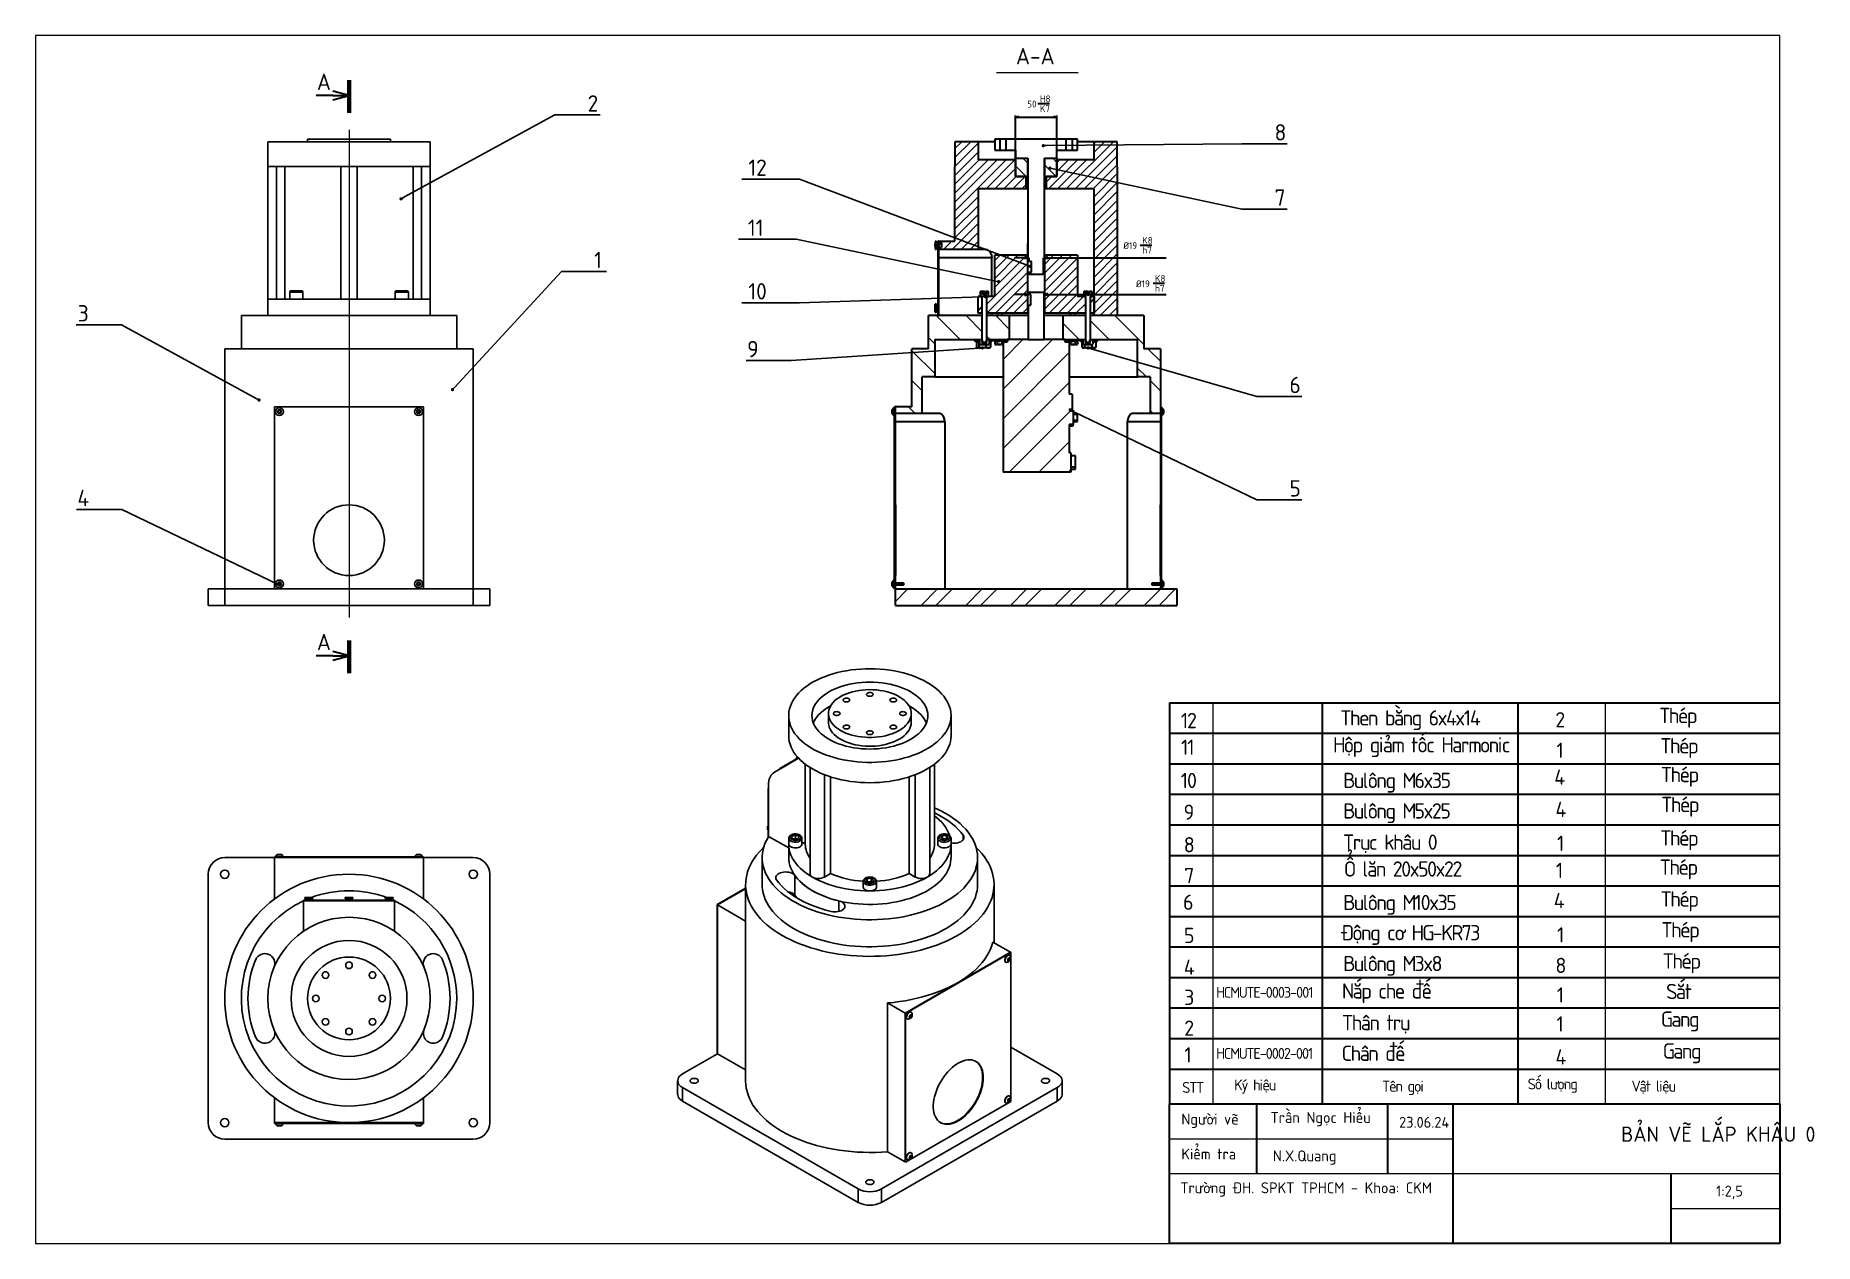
# Paper-space layout 'Sheet' of a CAD drawing. Header units: millimetres. Extents: x 10 to 418, y 10 to 287.
# The model-space entities are those that its viewports show. They can reach past a viewport. Long polylines and large blocks are cut down to what shows.
import ezdxf
from ezdxf import colors
from ezdxf.entities.mleader import LeaderData, LeaderLine
from ezdxf.math import Vec2, Vec3

# ---------------------------------------------------------------- set-up
doc = ezdxf.new("R2010")
doc.units = ezdxf.units.MM
doc.linetypes.add('ACAD_ISO08W100', pattern=[36, 24, -3, 6, -3])
doc.linetypes.add('AM_ISO08W050', pattern=[18, 12, -1.5, 3, -1.5])
for name, color, linetype, lineweight in [('AM_10', 7, 'AM_ISO08W050', 35), ('NetDam', 7, 'Continuous', 35), ('Netmanh', 5, 'Continuous', 13), ('Nét mảnh', 130, 'Continuous', 13), ('NÉT MẶT CẮT', 10, 'Continuous', 70), ('Nét đậm', 7, 'Continuous', 35)]:
    doc.layers.add(name, color=color, linetype=linetype, lineweight=lineweight)
doc.styles.add('MtXpl_TCVN_7284', font='tcvn+7284-2003r.ttf')
pattern_1 = [(135, (-29603.44, -6020.196), (-35.921024, -35.921024), [])]
pattern_2 = [(45, (-223.51, -313.717), (-17.96051, 17.96051), [])]
pattern_3 = [(45, (-29603.438, -6020.196), (-10.776307, 10.776307), [])]
pattern_4 = [(135, (-30091.835, -6020.196), (-17.960512, -17.960512), [])]

psp = doc.layouts.new('Sheet')

# ---------------------------------------------------------------- texts
at = {"layer": 'AM_10', "char_height": 3.75, "attachment_point": 5, "style": 'MtXpl_TCVN_7284'}
for s, insert in [('A-A', (239.25, 282.27)), ('A', (76.12, 276.4)), ('A', (76.12, 147.92))]:
    psp.add_mtext(s, dxfattribs=dict(at, insert=insert))
at = {"layer": 'NetDam', "attachment_point": 1}
for s, insert, char_height in [('{\\fTCVN 7284|b0|i0|c0|p34;Trần Ngọc Hiểu}', (293.2, 40.13), 2.5), ('{\\fTCVN 7284|b0|i0|c0|p34;Người vẽ}', (272.75, 39.75), 2.5), ('{\\fTCVN 7284|b0|i0|c0|p34;23.06.24}', (322.68, 39.03), 2.5), ('\\pxqc;{\\fTCVN 7284|b0|i0|c163|p34;BẢN VẼ LẮP KHÂU\\fTCVN 7284|b0|i0|c0|p34; 0\\fTCVN 7284|b0|i0|c163|p34; }', (372.5, 36.8), 3.5), ('{\\fTCVN 7284|b0|i0|c0|p34;Kiểm tra}', (272.75, 31.75), 2.5), ('{\\fTCVN 7284|b0|i0|c0|p34;N.X.Quang}', (293.74, 31.33), 2.5), ('{\\fTCVN 7284|b0|i0|c0|p34;Trường ĐH. SPKT TPHCM - Khoa: CKM}', (272.5, 24), 2.5), ('{\\fTCVN 7284|b0|i0|c0|p34;1:2,5}', (395.37, 23.25), 2.5)]:
    psp.add_mtext(s, dxfattribs=dict(at, insert=insert, char_height=char_height))
at = {"layer": 'Nét đậm', "color": 0, "attachment_point": 1}
for s, width, heights, insert, char_height in [('\\pxqc;{\\fTCVN 7284|b0|i0|c0|p34;\\T0.85;12}', 6.0813, [0], (271.26, 131.66), 3.5), ('\\pxql;{\\fTCVN 7284|b0|i0|c0|p34;\\T0.85;Then bằng 6x4x14}', 43.3419, [0], (309.16, 132.28), 3.5), ('\\pxqc;{\\fTCVN 7284|b0|i0|c0|p34;\\T0.85;2}', 6.0813, [0], (356.42, 131.84), 3.5), ('\\pxqc;{\\fTCVN 7284|b0|i0|c0|p34;\\T0.85;Thép}', 20.9876, [0], (376.03, 132.82), 3.5), ('\\pxql;{\\fTCVN 7284|b0|i0|c0|p34;\\T0.85;Hộp giảm tốc Harmonic}', 43.3419, [0], (307.51, 126.1), 3.5), ('\\pxqc;{\\fTCVN 7284|b0|i0|c0|p34;\\T0.85;11}', 6.0813, [0], (271.04, 125.54), 3.5), ('\\pxqc;{\\fTCVN 7284|b0|i0|c0|p34;\\T0.85;1}', 6.0813, [0], (356.42, 124.84), 3.5), ('\\pxqc;{\\fTCVN 7284|b0|i0|c0|p34;\\T0.85;Thép}', 20.9876, [0], (376.29, 125.89), 3.5), ('\\pxqc;{\\fTCVN 7284|b0|i0|c0|p34;\\T0.85;4}', 6.0813, [0], (356.28, 118.69), 3.5), ('\\pxqc;{\\fTCVN 7284|b0|i0|c0|p34;\\T0.85;Thép}', 20.9876, [0], (376.42, 119.28), 3.5), ('\\pxqc;{\\fTCVN 7284|b0|i0|c0|p34;\\T0.85;10}', 6.0813, [0], (271.26, 117.92), 3.5), ('\\pxql;{\\fTCVN 7284|b0|i0|c0|p34;\\T0.85;Bulông M6x35}', 43.3419, [0], (309.85, 117.94), 3.5), ('\\pxqc;{\\fTCVN 7284|b0|i0|c0|p34;\\T0.85;9}', 6.0813, [0], (271.26, 110.64), 3.5), ('\\pxql;{\\fTCVN 7284|b0|i0|c0|p34;\\T0.85;Bulông M5x25}', 43.3419, [0], (309.85, 110.94), 3.5), ('\\pxqc;{\\fTCVN 7284|b0|i0|c0|p34;\\T0.85;4}', 6.0813, [0], (356.55, 111.29), 3.5), ('\\pxqc;{\\fTCVN 7284|b0|i0|c0|p34;\\T0.85;Thép}', 20.9876, [0], (376.49, 112.41), 3.5), ('\\pxqc;{\\fTCVN 7284|b0|i0|c0|p34;\\T0.85;8}', 6.0813, [0], (271.33, 103.18), 3.5), ('\\pxql;{\\fTCVN 7284|b0|i0|c0|p34;\\T0.85;Trục khâu 0 }', 43.3419, [0], (309.78, 103.77), 3.5), ('\\pxqc;{\\fTCVN 7284|b0|i0|c0|p34;\\T0.85;1}', 6.0813, [0], (356.55, 103.51), 3.5), ('\\pxqc;{\\fTCVN 7284|b0|i0|c0|p34;\\T0.85;Thép}', 20.9876, [0], (376.29, 104.74), 3.5), ('\\pxql;{\\fTCVN 7284|b0|i0|c0|p34;\\T0.85;Ổ lăn 20x50x22}', 43.3419, [0], (310, 97.62), 3.5), ('\\pxqc;{\\fTCVN 7284|b0|i0|c0|p34;\\T0.85;Thép}', 20.9876, [0], (376.16, 98.05), 3.5), ('\\pxqc;{\\fTCVN 7284|b0|i0|c0|p34;\\T0.85;7}', 6.0813, [0], (271.33, 96.12), 3.5), ('\\pxqc;{\\fTCVN 7284|b0|i0|c0|p34;\\T0.85;1}', 6.0813, [0], (356.29, 97.3), 3.5), ('\\pxqc;{\\fTCVN 7284|b0|i0|c0|p34;\\T0.85;6}', 6.0813, [0], (271.11, 90), 3.5), ('\\pxql;{\\fTCVN 7284|b0|i0|c0|p34;\\T0.85;Bulông M10x35}', 43.3419, [0], (309.85, 89.94), 3.5), ('\\pxqc;{\\fTCVN 7284|b0|i0|c0|p34;\\T0.85;4}', 6.0813, [0], (356.16, 90.38), 3.5), ('\\pxqc;{\\fTCVN 7284|b0|i0|c0|p34;\\T0.85;Thép}', 20.9876, [0], (376.36, 90.73), 3.5), ('\\pxqc;{\\fTCVN 7284|b0|i0|c0|p34;\\T0.85;5}', 6.0813, [0], (271.33, 82.38), 3.5), ('\\pxql;{\\fTCVN 7284|b0|i0|c0|p34;\\T0.85;Động cơ HG-KR73}', 45.0277, [0], (309.31, 83.01), 3.5), ('\\pxqc;{\\fTCVN 7284|b0|i0|c0|p34;\\T0.85;1}', 6.0813, [0], (356.55, 82.51), 3.5), ('\\pxqc;{\\fTCVN 7284|b0|i0|c0|p34;\\T0.85;Thép}', 20.9876, [0], (376.55, 83.68), 3.5), ('\\pxqc;{\\fTCVN 7284|b0|i0|c0|p34;\\T0.85;4}', 6.0813, [0], (271.33, 75.1), 3.5), ('\\pxql;{\\fTCVN 7284|b0|i0|c0|p34;\\T0.85;Bulông M3x8}', 43.3419, [0], (309.85, 75.94), 3.5), ('\\pxqc;{\\fTCVN 7284|b0|i0|c0|p34;\\T0.85;8}', 6.0813, [0], (356.55, 75.51), 3.5), ('\\pxqc;{\\fTCVN 7284|b0|i0|c0|p34;\\T0.85;Thép}', 20.9876, [0], (376.84, 76.52), 3.5), ('\\pxql;{\\fTCVN 7284|b0|i0|c0|p34;\\T0.85;Nắp che đế}', 43.3419, [0], (309.55, 69.65), 3.5), ('\\pxqc;{\\fTCVN 7284|b0|i0|c0|p34;\\T0.85;Sắt}', 20.9876, [5.52], (376.24, 69.52), 3.5), ('\\pxqc;{\\fTCVN 7284|b0|i0|c0|p34;\\T0.85;3}', 6.0813, [0], (271.33, 68.18), 3.5), ('{\\fTCVN 7284|b0|i0|c0|p34;\\T0.85;HCMUTE-0003-001}', 6.0813, [0], (280.72, 68.82), 2.5), ('\\pxqc;{\\fTCVN 7284|b0|i0|c0|p34;\\T0.85;1}', 6.0813, [0], (356.49, 68.73), 3.5), ('\\pxql;{\\fTCVN 7284|b0|i0|c0|p34;\\T0.85;Thân trụ}', 43.3419, [0], (309.56, 62.38), 3.5), ('\\pxqc;{\\fTCVN 7284|b0|i0|c0|p34;\\T0.85;1}', 6.0813, [0], (356.42, 62.08), 3.5), ('{\\fTCVN 7284|b0|i0|c0|p34;\\T0.85;Gang}', 20.9876, [0], (382.69, 63.19), 3.5), ('\\pxqc;{\\fTCVN 7284|b0|i0|c0|p34;\\T0.85;2}', 6.0813, [0], (271.33, 61.12), 3.5), ('\\pxqc;{\\fTCVN 7284|b0|i0|c0|p34;\\T0.85;1}', 6.0813, [0], (271.11, 55), 3.5), ('{\\fTCVN 7284|b0|i0|c0|p34;\\T0.85;HCMUTE-0002-001}', 6.0813, [0], (280.72, 54.82), 2.5), ('{\\fTCVN 7284|b0|i0|c0|p34;\\T0.85;Chân đế}', 43.3419, [0], (309.49, 55.36), 3.5), ('\\pxqc;{\\fTCVN 7284|b0|i0|c0|p34;\\T0.85;4}', 6.0813, [0], (356.55, 54.51), 3.5), ('{\\fTCVN 7284|b0|i0|c0|p34;\\T0.85;Gang}', 20.9876, [0], (383.13, 55.88), 3.5), ('{\\fTCVN 7284|b0|i0|c0|p34;\\T0.85;STT}', 6.0813, [0], (272.94, 47.02), 2.5), ('{\\fTCVN 7284|b0|i0|c0|p34;\\T0.85;Ký hiệu}', 15.887, [0], (284.84, 47.6), 2.5), ('{\\fTCVN 7284|b0|i0|c0|p34;\\T0.85;Tên gọi}', 15.887, [0], (318.78, 47.3), 2.5), ('{\\fTCVN 7284|b0|i0|c0|p34;\\T0.85;Số lượng}', 15.887, [0], (352.16, 47.82), 2.5), ('{\\fTCVN 7284|b0|i0|c0|p34;\\T0.85;Vật liệu}', 15.887, [0], (375.97, 47.32), 2.5)]:
    psp.add_mtext_dynamic_manual_height_columns(s, width=width, gutter_width=12.5, heights=heights, dxfattribs=dict(at, insert=insert, char_height=char_height))

msp = doc.modelspace()

# ---------------------------------------------------------------- texts
at = {"layer": 'Nét đậm', "char_height": 16.57, "attachment_point": 1, "style": 'MtXpl_TCVN_7284'}
for s, insert in [('50', (2309.1, 2750.5)), ('H8', (2339.5, 2763.1)), ('K7', (2339.7, 2739.6)), ('%%C19', (2541.2, 2408.7)), ('K8', (2586.8, 2421.3)), ('h7', (2587, 2397.7)), ('K8', (2617.5, 2329.2)), ('%%C19', (2571.8, 2316.5)), ('h7', (2617.6, 2305.6))]:
    msp.add_mtext_dynamic_manual_height_columns(s, width=33.124, gutter_width=20, heights=[0], dxfattribs=dict(at, insert=insert))

# ---------------------------------------------------------------- blocks, each defined once
blk = doc.blocks.new('_Dot')
at = {"color": 0, "linetype": 'ByBlock', "lineweight": -2}
blk.add_line((-0.5, 0), (-1, 0), dxfattribs=at)
at = {"color": 0, "linetype": 'ByBlock', "const_width": 0.5}
blk.add_lwpolyline([(-0.25, 0, 1), (0.25, 0, 1)], format="xyb", close=True, dxfattribs=at)
blk = doc.blocks.new('_Open30')
at = {"color": 0, "linetype": 'ByBlock', "lineweight": -2}
for p, q in [((-1, 0.27), (0, 0)), ((0, 0), (-1, -0.27)), ((0, 0), (-1, 0))]:
    blk.add_line(p, q, dxfattribs=at)

# ---------------------------------------------------------------- hatches: boundary and pattern name
at = {"layer": 'Nét mảnh', "linetype": 'Continuous'}
h = msp.add_hatch(dxfattribs=at)
h.set_pattern_fill('ANSI31', color=256, scale=4.8, style=0)
h.set_pattern_definition(pattern_3)
h.paths.add_polyline_path([(2190.4, 2651.3), (2134.4, 2651.3), (2134.4, 2591.3), (2134.4, 2411.3), (2094.8, 2411.3), (2094.8, 2391.3), (2190.4, 2391.3), (2190.4, 2537.3), (2305.4, 2537.3), (2305.4, 2567.3), (2280.4, 2567.3), (2280.4, 2607.3), (2190.4, 2607.3)], flags=0)
h = msp.add_hatch(dxfattribs=at)
h.set_pattern_fill('ANSI31', color=256, scale=4.8, style=0)
h.set_pattern_definition(pattern_3)
h.paths.add_polyline_path([(2526.4, 2231.3), (2526.4, 2271.3), (2526.4, 2591.3), (2526.4, 2651.3), (2470.4, 2651.3), (2470.4, 2607.3), (2380.4, 2607.3), (2380.4, 2567.3), (2355.4, 2567.3), (2355.4, 2537.3), (2470.4, 2537.3), (2470.4, 2231.3)], flags=0)
h = msp.add_hatch(dxfattribs=at)
h.set_pattern_fill('ANSI31', color=256, scale=8, angle=90, style=0)
h.set_pattern_definition(pattern_4)
h.paths.add_polyline_path([(2280.4, 2611.3), (2280.4, 2567.3), (2310.4, 2567.3), (2310.4, 2611.3)], flags=0)
h = msp.add_hatch(dxfattribs=at)
h.set_pattern_fill('ANSI31', color=256, scale=8, angle=90, style=0)
h.set_pattern_definition(pattern_4)
h.paths.add_polyline_path([(2380.4, 2567.3), (2380.4, 2611.3), (2350.4, 2611.3), (2350.4, 2567.3)], flags=0)
h = msp.add_hatch(dxfattribs=at)
h.set_pattern_fill('ANSI31', color=256, scale=4.8, style=0)
h.set_pattern_definition(pattern_3)
h.paths.add_polyline_path([(2230.4, 2377.3), (2230.4, 2277.3), (2211.4, 2277.3), (2211.4, 2237.3), (2310.4, 2237.3), (2310.4, 2377.3)], flags=0)
h = msp.add_hatch(dxfattribs=at)
h.set_pattern_fill('ANSI31', color=256, scale=4.8, style=0)
h.set_pattern_definition(pattern_3)
h.paths.add_polyline_path([(2430.4, 2277.3), (2430.4, 2377.3), (2350.4, 2377.3), (2350.4, 2237.3), (2449.4, 2237.3), (2449.4, 2277.3)], flags=0)
h = msp.add_hatch(dxfattribs=at)
h.set_pattern_fill('ANSI31', color=256, scale=16, angle=90, style=0)
h.set_pattern_definition(pattern_1)
h.paths.add_polyline_path([(1990.4, 1995.3), (2055.4, 1995.3), (2055.4, 2083.3), (2085.4, 2083.3), (2085.4, 2173.3), (2199.4, 2173.3), (2199.4, 2231.3), (2070.4, 2231.3), (2070.4, 2151.3), (2030.4, 2151.3), (2030.4, 2011.3), (1990.4, 2011.3)], flags=0)
h = msp.add_hatch(dxfattribs=at)
h.set_pattern_fill('ANSI31', color=256, scale=16, angle=90, style=0)
h.set_pattern_definition(pattern_1)
h.paths.add_polyline_path([(2265.4, 2173.3), (2265.4, 2231.3), (2211.4, 2231.3), (2211.4, 2173.3)], flags=0)
h = msp.add_hatch(dxfattribs=at)
h.set_pattern_fill('ANSI31', color=256, scale=16, angle=90, style=0)
h.set_pattern_definition(pattern_1)
h.paths.add_polyline_path([(2395.4, 2231.3), (2395.4, 2173.3), (2449.4, 2173.3), (2449.4, 2231.3)], flags=0)
h = msp.add_hatch(dxfattribs=at)
h.set_pattern_fill('ANSI31', color=256, scale=16, angle=90, style=0)
h.set_pattern_definition(pattern_1)
h.paths.add_polyline_path([(2575.4, 2083.3), (2605.4, 2083.3), (2605.4, 1995.3), (2630.4, 1995.3), (2630.4, 2011.3), (2630.4, 2151.3), (2590.4, 2151.3), (2590.4, 2231.3), (2461.4, 2231.3), (2461.4, 2173.3), (2575.4, 2173.3)], flags=0)
h = msp.add_hatch(dxfattribs=at)
h.set_pattern_fill('ANSI32', color=256, scale=8, style=0)
h.set_pattern_definition([(45, (-223.51, -313.72), (-53.8815, 53.8815), []), (45, (-187.59, -313.72), (-53.8815, 53.8815), [])])
h.paths.add_polyline_path([(1990.4, 1571.3), (1990.4, 1531.3), (2670.4, 1531.3), (2670.4, 1571.3)], flags=0)
at = {"layer": 'Nét đậm', "linetype": 'Continuous'}
h = msp.add_hatch(dxfattribs=at)
h.set_pattern_fill('ANSI31', scale=8, style=0)
h.set_pattern_definition(pattern_2)
edge = h.paths.add_edge_path(flags=0)
edge.add_line((2101.9, 2396.3), (2102.8, 2397.2))
edge.add_line((2102.8, 2397.2), (2102.8, 2405.4))
edge.add_line((2102.8, 2405.4), (2101.9, 2406.3))
edge.add_line((2101.9, 2406.3), (2093.2, 2406.3))
edge.add_arc((2093.2, 2406.7), 0.4, 225, 270, ccw=False)
edge.add_line((2092.9, 2406.4), (2088.6, 2410.7))
edge.add_line((2088.6, 2410.7), (2086.8, 2410.7))
edge.add_line((2086.8, 2410.7), (2086.8, 2404.3))
edge.add_line((2086.8, 2404.3), (2090.6, 2404.3))
edge.add_line((2090.6, 2404.3), (2090.6, 2404.3))
edge.add_line((2090.6, 2404.3), (2092.3, 2401.3))
edge.add_line((2092.3, 2401.3), (2090.6, 2398.3))
edge.add_line((2090.6, 2398.3), (2090.6, 2398.3))
edge.add_line((2090.6, 2398.3), (2086.8, 2398.3))
edge.add_line((2086.8, 2398.3), (2086.8, 2391.9))
edge.add_line((2086.8, 2391.9), (2088.6, 2391.9))
edge.add_line((2088.6, 2391.9), (2092.9, 2396.2))
edge.add_arc((2093.2, 2395.9), 0.4, 90, 135, ccw=False)
edge.add_line((2093.2, 2396.3), (2101.9, 2396.3))
h = msp.add_hatch(dxfattribs=at)
h.set_pattern_fill('ANSI31', scale=8, style=0)
h.set_pattern_definition(pattern_2)
h.paths.add_polyline_path([(2094.8, 2396.3), (2092.8, 2396.3), (2092.8, 2231.3), (2094.8, 2231.3)], flags=0)
h = msp.add_hatch(dxfattribs=at)
h.set_pattern_fill('ANSI31', color=256, scale=8, style=0)
h.set_pattern_definition(pattern_2)
h.paths.add_polyline_path([(2190.4, 2277.3), (2190.4, 2237.3), (2199.4, 2237.3), (2199.4, 2277.3)], flags=0)
h = msp.add_hatch(dxfattribs=at)
h.set_pattern_fill('ANSI31', scale=8, style=0)
h.set_pattern_definition(pattern_2)
h.paths.add_polyline_path([(2470.4, 2237.3), (2470.4, 2277.3), (2461.4, 2277.3), (2461.4, 2237.3)], flags=0)
h = msp.add_hatch(dxfattribs=at)
h.set_pattern_fill('ANSI31', scale=8, style=0)
h.set_pattern_definition(pattern_2)
edge = h.paths.add_edge_path(flags=0)
edge.add_spline(control_points=[(2216.9, 2169.9), (2216.9, 2170), (2216.9, 2170), (2216.9, 2170.1), (2217, 2170.2), (2217, 2170.3), (2217.1, 2170.3), (2217.1, 2170.4), (2217.2, 2170.5), (2217.2, 2170.5), (2217.3, 2170.6), (2217.4, 2170.6), (2217.5, 2170.6), (2217.5, 2170.6), (2217.5, 2170.6), (2217.5, 2170.6)], knot_values=[0, 0, 0, 0, 0.000119, 0.000119, 0.000119, 0.000237, 0.000237, 0.000237, 0.000369, 0.000369, 0.000369, 0.000499, 0.000499, 0.000499, 0.000503, 0.000503, 0.000503, 0.000503], weights=[1, 1, 1, 1, 1, 1, 1, 1, 1, 1, 1, 1, 1, 1, 1, 1], degree=3, periodic=0)
edge.add_line((2217.5, 2170.6), (2218.8, 2171.1))
edge.add_arc((2218.4, 2172.2), 1.13, 290, 450)
edge.add_line((2218.4, 2173.3), (2211.4, 2173.3))
edge.add_line((2211.4, 2173.3), (2211.4, 2173.3))
edge.add_line((2211.4, 2173.3), (2210.4, 2172.6))
edge.add_line((2210.4, 2172.6), (2210.4, 2162))
edge.add_line((2210.4, 2162), (2211.4, 2161.3))
edge.add_line((2211.4, 2161.3), (2215.4, 2161.3))
edge.add_line((2215.4, 2161.3), (2216.9, 2162.5))
edge.add_line((2216.9, 2162.5), (2216.9, 2169.9))
h = msp.add_hatch(dxfattribs=at)
h.set_pattern_fill('ANSI31', scale=8, style=0)
h.set_pattern_definition(pattern_2)
edge = h.paths.add_edge_path(flags=0)
edge.add_spline(control_points=[(2443.2, 2170.6), (2443.2, 2170.6), (2443.2, 2170.6), (2443.2, 2170.6), (2443.3, 2170.6), (2443.4, 2170.6), (2443.5, 2170.5), (2443.5, 2170.5), (2443.6, 2170.4), (2443.6, 2170.3), (2443.7, 2170.3), (2443.7, 2170.2), (2443.8, 2170.1), (2443.8, 2170), (2443.8, 2170), (2443.8, 2169.9)], knot_values=[-0.000004, -0.000004, -0.000004, -0.000004, 0, 0, 0, 0.000131, 0.000131, 0.000131, 0.000263, 0.000263, 0.000263, 0.000381, 0.000381, 0.000381, 0.000501, 0.000501, 0.000501, 0.000501], weights=[1, 1, 1, 1, 1, 1, 1, 1, 1, 1, 1, 1, 1, 1, 1, 1], degree=3, periodic=0)
edge.add_line((2443.8, 2169.9), (2443.8, 2162.5))
edge.add_line((2443.8, 2162.5), (2445.4, 2161.3))
edge.add_line((2445.4, 2161.3), (2449.4, 2161.3))
edge.add_line((2449.4, 2161.3), (2450.4, 2162))
edge.add_line((2450.4, 2162), (2450.4, 2172.6))
edge.add_line((2450.4, 2172.6), (2449.4, 2173.3))
edge.add_line((2449.4, 2173.3), (2449.4, 2173.3))
edge.add_line((2449.4, 2173.3), (2442.3, 2173.3))
edge.add_arc((2442.3, 2172.2), 1.13, 90, 250)
edge.add_line((2441.9, 2171.1), (2443.2, 2170.6))
h = msp.add_hatch(dxfattribs=at)
h.set_pattern_fill('ANSI31', scale=8, style=0)
h.set_pattern_definition(pattern_2)
h.paths.add_polyline_path([(1990.4, 1774.2), (1990.4, 2011.3), (1988.4, 2011.3), (1988.4, 1774.2)], flags=0)
h = msp.add_hatch(dxfattribs=at)
h.set_pattern_fill('ANSI31', scale=8, style=0)
h.set_pattern_definition(pattern_2)
h.paths.add_polyline_path([(2632.4, 1774.2), (2632.4, 2011.3), (2630.4, 2011.3), (2630.4, 1774.2)], flags=0)
h = msp.add_hatch(dxfattribs=at)
h.set_pattern_fill('ANSI31', scale=8, style=0)
h.set_pattern_definition(pattern_2)
h.paths.add_polyline_path([(1988.4, 1603.5), (1988.4, 1571.3), (1990.4, 1571.3), (1990.4, 1603.5)], flags=0)
h = msp.add_hatch(dxfattribs=at)
h.set_pattern_fill('ANSI31', scale=8, style=0)
h.set_pattern_definition(pattern_2)
h.paths.add_polyline_path([(2630.4, 1603.5), (2630.4, 1571.3), (2632.4, 1571.3), (2632.4, 1603.5)], flags=0)

# ---------------------------------------------------------------- linework, layer by layer
at = {"layer": 'Nét mảnh', "linetype": 'ACAD_ISO08W100'}
msp.add_line((671, 2680), (671, 1502.4), dxfattribs=at)
at = {"layer": 'Nét mảnh', "linetype": 'Continuous'}
for p, q in [((2250.4, 2125.7), (2297.9, 2173.3)), ((2250.4, 2053.9), (2369.8, 2173.3)), ((2250.4, 1982), (2410.4, 2142)), ((2250.4, 1910.2), (2410.4, 2070.2)), ((2265.3, 1853.3), (2414.7, 2002.7)), ((2337.2, 1853.3), (2410.4, 1926.5))]:
    msp.add_line(p, q, dxfattribs=at)
at = {"layer": 'Nét đậm'}
for p, q in [((2280.4, 2609.3), (2280.4, 2715)), ((2288.4, 2711), (2372.4, 2711)), ((2362.3, 2742.7), (2334.6, 2742.7)), ((2380.4, 2609.3), (2380.4, 2715)), ((2302.4, 2371.3), (2278.4, 2371.3)), ((2310.4, 2373.3), (2310.4, 2405.6)), ((2350.4, 2373.3), (2350.4, 2405.6)), ((2358.4, 2371.3), (2644.3, 2371.3)), ((2609.7, 2400.9), (2581.9, 2400.9)), ((2318.8, 2361.7), (2310.4, 2361.7)), ((2310.4, 2336.1), (2318.8, 2336.1)), ((2318.8, 2336.1), (2318.8, 2361.7)), ((2302.4, 2282.3), (2278.4, 2282.3)), ((2317.8, 2282.5), (2310.4, 2282.5)), ((2317.8, 2256.9), (2317.8, 2282.5)), ((2358.4, 2282.3), (2644.3, 2282.3)), ((2640.3, 2308.8), (2612.6, 2308.8)), ((2310.4, 2256.9), (2317.8, 2256.9)), ((2311.4, 2256.9), (2311.4, 2173.3)), ((2311.4, 2173.3), (2349.4, 2173.3))]:
    msp.add_line(p, q, dxfattribs=at)
at = {"layer": 'Nét đậm', "color": 7, "linetype": 'Continuous', "lineweight": 25}
for p, q in [((475, 2651.3), (475, 2591.3)), ((475, 2651.3), (867, 2651.3)), ((571, 2657.3), (571, 2651.3)), ((571, 2657.3), (771, 2657.3)), ((771, 2651.3), (771, 2657.3)), ((867, 2591.3), (867, 2651.3)), ((475, 2591.3), (475, 2271.3)), ((671, 2591.3), (475, 2591.3)), ((496.2, 2591.3), (496.2, 2271.3)), ((496.2, 2591.3), (496.2, 2271.3)), ((516.3, 2591.3), (516.3, 2271.3)), ((651, 2591.3), (651, 2271.3)), ((651, 2591.3), (651, 2271.3)), ((867, 2591.3), (671, 2591.3)), ((691, 2271.3), (691, 2591.3)), ((691, 2591.3), (691, 2271.3)), ((825.7, 2591.3), (825.7, 2271.3)), ((845.9, 2591.3), (845.9, 2271.3)), ((845.9, 2591.3), (845.9, 2271.3)), ((867, 2271.3), (867, 2591.3)), ((527.7, 2288.3), (527.7, 2271.3)), ((530.7, 2291.3), (556.7, 2291.3)), ((556.7, 2291.3), (556.7, 2291.3)), ((559.7, 2271.3), (559.7, 2288.3)), ((782.3, 2288.3), (782.3, 2271.3)), ((785.3, 2291.3), (801.5, 2291.3)), ((801.5, 2291.3), (811.3, 2291.3)), ((814.3, 2271.3), (814.3, 2288.3)), ((475, 2271.3), (475, 2231.3)), ((475, 2271.3), (671, 2271.3)), ((671, 2271.3), (867, 2271.3)), ((867, 2231.3), (867, 2271.3)), ((411, 2231.3), (411, 2151.3)), ((411, 2231.3), (931, 2231.3)), ((931, 2151.3), (931, 2231.3)), ((371, 2151.3), (371, 1571.3)), ((371, 2151.3), (971, 2151.3)), ((971, 1571.3), (971, 2151.3)), ((491, 1571.3), (491, 2011.3)), ((491, 2011.3), (851, 2011.3)), ((499.8, 1998), (500.3, 2001.4)), ((502.6, 1995.9), (499.8, 1998)), ((500.3, 2001.4), (503.5, 2002.7)), ((505.8, 1997.2), (502.6, 1995.9)), ((503.5, 2002.7), (506.2, 2000.6)), ((506.2, 2000.6), (505.8, 1997.2)), ((835.9, 1997.9), (836.2, 2001.3)), ((838.7, 1995.9), (835.9, 1997.9)), ((836.2, 2001.3), (839.3, 2002.8)), ((841.8, 1997.3), (838.7, 1995.9)), ((839.3, 2002.8), (842.2, 2000.8)), ((842.2, 2000.8), (841.8, 1997.3)), ((851, 2011.3), (851, 1571.3)), ((331, 1571.3), (331, 1531.3)), ((331, 1571.3), (371, 1571.3)), ((371, 1571.3), (371, 1531.3)), ((371, 1571.3), (971, 1571.3)), ((499.6, 1583.8), (501.7, 1586.5)), ((500.9, 1580.6), (499.6, 1583.8)), ((504.3, 1580.1), (500.9, 1580.6)), ((501.7, 1586.5), (505.1, 1586.1)), ((506.4, 1582.9), (504.3, 1580.1)), ((505.1, 1586.1), (506.4, 1582.9)), ((835.9, 1581.9), (836.2, 1585.3)), ((838.7, 1579.9), (835.9, 1581.9)), ((836.2, 1585.3), (839.3, 1586.8)), ((841.8, 1581.3), (838.7, 1579.9)), ((839.3, 1586.8), (842.2, 1584.8)), ((842.2, 1584.8), (841.8, 1581.3)), ((971, 1571.3), (971, 1531.3)), ((971, 1571.3), (1011, 1571.3)), ((1011, 1571.3), (1011, 1531.3)), ((331, 1531.3), (371, 1531.3)), ((371, 1531.3), (971, 1531.3)), ((971, 1531.3), (1011, 1531.3)), ((2027.8, 1286.6), (2023.4, 1289)), ((1732.8, 1265.4), (1732.8, 1216.4)), ((1828.8, 1270.3), (1828.8, 1249)), ((2028.8, 1249), (2028.8, 1270.3)), ((2124.8, 1216.4), (2124.8, 1265.4)), ((1698.6, 1128.8), (1756.6, 1162.3)), ((1711.3, 1137.8), (1755.6, 1163.4)), ((1712.7, 1137), (1756.6, 1162.3)), ((1711.3, 1137.8), (1709.9, 1135.3)), ((1712.7, 1137), (1711.3, 1137.8)), ((1772.8, 1147.9), (1772.8, 955.1)), ((1784.4, 1139.9), (1784.4, 883.2)), ((1819.3, 1122.5), (1819.3, 875.5)), ((1819.3, 1122.5), (1819.3, 875.5)), ((1833.6, 1117.5), (1833.6, 883.8)), ((2024.1, 1117.5), (2024.1, 883.8)), ((2038.3, 1122.5), (2038.3, 875.5)), ((2038.3, 1122.5), (2038.3, 875.5)), ((2073.3, 883.2), (2073.3, 1139.9)), ((2084.8, 955.1), (2084.8, 1147.9)), ((1684.4, 1091.3), (1683, 1088.8)), ((1683, 1088.8), (1684.4, 1088)), ((1683, 974.5), (1683, 1088.8)), ((1684.4, 1104.3), (1684.4, 973.7)), ((1684.4, 973.7), (1684.4, 1088)), ((1684.4, 973.7), (1683, 974.5)), ((1732.8, 945.8), (1684.4, 973.7)), ((1732.8, 969), (1732.8, 955.1)), ((1732.8, 955.1), (1732.8, 922.4)), ((1736.3, 976.4), (1736, 975.4)), ((1736.3, 976.4), (1737, 976)), ((1740.8, 974.2), (1740.6, 968.8)), ((1748.7, 966), (1740.6, 968.8)), ((1749, 976.8), (1740.8, 974.2)), ((1740.8, 968.7), (1740.8, 974.2)), ((1744.9, 967.3), (1744.8, 967.3)), ((1749, 968.6), (1744.9, 967.3)), ((1756.9, 968.6), (1748.7, 966)), ((1749, 976.8), (1757, 974)), ((1749, 968.6), (1749, 976.8)), ((1749, 968.6), (1752.8, 967.3)), ((1756.9, 968.6), (1757, 974)), ((1764.8, 955.1), (1764.8, 969)), ((1764.8, 959.9), (1772.8, 955.3)), ((2092.8, 969), (2092.8, 955.1)), ((2104.2, 976.1), (2099.4, 971.5)), ((2104, 966.8), (2099.4, 971.5)), ((2104.2, 968), (2103.5, 967.3)), ((2113.4, 966.7), (2104, 966.8)), ((2113.6, 976.1), (2104.2, 976.1)), ((2104.2, 968), (2104.2, 976.1)), ((2108.9, 967.9), (2104.2, 968)), ((2113.6, 967.9), (2108.9, 967.9)), ((2113.4, 966.7), (2118.2, 971.3)), ((2113.6, 976.1), (2118.2, 971.3)), ((2113.6, 967.9), (2113.6, 976.1)), ((2113.6, 967.9), (2114.1, 967.4)), ((2126.6, 957.5), (2124.7, 959)), ((2124.8, 955.1), (2124.8, 969)), ((2124.8, 922.4), (2124.8, 955.1)), ((491, 922.3), (371, 922.3)), ((851, 924.3), (491, 924.3)), ((491, 924.3), (491, 922.3)), ((851, 922.3), (491, 922.3)), ((491, 822.3), (491, 922.3)), ((493.5, 925), (493.5, 924.3)), ((493.5, 925), (505.9, 925)), ((498.3, 929.8), (504.5, 929.8)), ((504.5, 929.8), (507.8, 929.8)), ((505.9, 925), (512.5, 925)), ((512.5, 924.3), (512.5, 925)), ((829.5, 925), (829.5, 924.3)), ((829.5, 925), (829.5, 924.3)), ((829.5, 925), (831, 925)), ((831, 925), (848.5, 925)), ((834.3, 929.8), (835, 929.8)), ((835, 929.8), (843.8, 929.8)), ((848.5, 924.3), (848.5, 925)), ((848.5, 924.3), (848.5, 925)), ((851, 924.3), (851, 922.3)), ((851, 822.3), (851, 922.3)), ((971, 922.3), (851, 922.3)), ((1668.8, 922.4), (1668.8, 857.1)), ((2188.8, 857.1), (2188.8, 922.4)), ((331, 882.3), (331, 282.3)), ((1011, 282.3), (1011, 882.3)), ((1747.7, 831.8), (1747.7, 879.1)), ((1833.6, 883.8), (1819.3, 875.5)), ((1912.8, 865), (1912.8, 851.2)), ((1922.4, 871.4), (1919.7, 866.3)), ((1919.7, 866.3), (1926.1, 862.3)), ((1922.4, 871.4), (1931.6, 872.7)), ((1922.4, 864.6), (1922.4, 871.4)), ((1924.1, 863.5), (1927, 863.9)), ((1935.2, 863.5), (1926.1, 862.3)), ((1927, 863.9), (1931.6, 864.5)), ((1937.9, 868.7), (1931.6, 872.7)), ((1931.6, 864.5), (1931.6, 872.7)), ((1933.5, 863.3), (1931.6, 864.5)), ((1937.9, 868.7), (1935.2, 863.5)), ((1944.8, 851.2), (1944.8, 865)), ((2024.1, 883.8), (2038.3, 875.5)), ((561, 819.9), (561, 817.9)), ((601, 819.9), (561, 819.9)), ((561, 744.5), (561, 817.9)), ((561, 817.9), (581, 817.9)), ((564.6, 825.8), (564.6, 824)), ((564.6, 825.8), (583.4, 825.8)), ((564.6, 824), (568.8, 819.9)), ((564.6, 824), (583.4, 824)), ((567.8, 820.9), (565.4, 819.9)), ((579.2, 819.9), (583.4, 824)), ((581, 817.9), (761, 817.9)), ((583.4, 824), (583.4, 825.8)), ((601, 817.9), (601, 819.9)), ((601, 819.9), (741, 819.9)), ((601, 817.9), (741, 817.9)), ((661.6, 825.8), (661.6, 824)), ((661.6, 825.8), (662.5, 825.8)), ((661.6, 824), (665.8, 819.9)), ((661.6, 824), (662.5, 824)), ((662.5, 825.8), (680.4, 825.8)), ((662.5, 824), (680.4, 824)), ((676.2, 819.9), (680.4, 824)), ((680.4, 824), (680.4, 825.8)), ((741, 819.9), (741, 817.9)), ((781, 819.9), (741, 819.9)), ((758.6, 825.8), (758.6, 824)), ((758.6, 825.8), (777.4, 825.8)), ((758.6, 824), (762.8, 819.9)), ((758.6, 824), (777.4, 824)), ((761, 817.9), (781, 817.9)), ((773.2, 819.9), (777.4, 824)), ((776.6, 819.9), (774.3, 820.9)), ((777.4, 824), (777.4, 825.8)), ((781, 817.9), (781, 819.9)), ((781, 817.9), (781, 744.5)), ((1628.8, 848.8), (1559.7, 808.9)), ((1628.8, 847.2), (1561.1, 808.1)), ((1628.8, 857.1), (1628.8, 383.5)), ((2228.8, 716.5), (2228.8, 857.1)), ((1559.7, 808.9), (1561.1, 808.1)), ((1559.7, 808.9), (1559.7, 449.6)), ((1561.1, 808.1), (1561.1, 448.8)), ((1628.8, 769), (1561.1, 808.1)), ((2013.7, 546.8), (2268.2, 693.8)), ((2015.1, 546), (2269.6, 693)), ((2140.9, 620.3), (2268.2, 693.8)), ((2268.2, 693.8), (2225.8, 718.3)), ((2269.6, 693), (2268.2, 693.8)), ((2269.6, 693), (2269.6, 333.7)), ((2256.4, 670), (2256.9, 669.7)), ((2262.8, 673.6), (2263, 676.5)), ((2264.8, 673.1), (2262.8, 673.6)), ((2263.7, 675.6), (2262.9, 674.7)), ((2262.9, 674.2), (2264.8, 673.1)), ((2263, 676.5), (2265.3, 679)), ((2264.8, 676.8), (2263.7, 675.6)), ((2265, 678.3), (2264.8, 676.8)), ((2264.8, 676.8), (2267, 675.6)), ((2267, 675.6), (2264.8, 673.1)), ((2265, 678.7), (2265, 678.3)), ((2265.3, 679), (2267.3, 678.5)), ((2266.4, 686.2), (2265.9, 686.5)), ((2267.3, 678.5), (2267, 675.6)), ((2013.7, 546.8), (2140.9, 620.3)), ((1971.2, 571.3), (1971.2, 212.1)), ((2013.7, 546.8), (1971.2, 571.3)), ((2013.7, 187.6), (2013.7, 546.8)), ((2015.1, 546), (2013.7, 546.8)), ((2015.1, 186.7), (2015.1, 546)), ((2018.8, 532.9), (2019.4, 532.6)), ((2025.2, 536.5), (2025.5, 539.5)), ((2025.2, 537), (2027.1, 535.9)), ((2027.1, 535.9), (2025.2, 536.5)), ((2026.1, 538.4), (2025.3, 537.6)), ((2025.5, 539.5), (2027.8, 541.9)), ((2027.2, 539.5), (2026.1, 538.4)), ((2029.4, 538.3), (2027.1, 535.9)), ((2027.4, 541), (2027.2, 539.5)), ((2027.2, 539.5), (2029.4, 538.3)), ((2027.4, 541.5), (2027.4, 541)), ((2027.8, 541.9), (2029.7, 541.3)), ((2028.9, 549), (2028.3, 549.3)), ((2029.7, 541.3), (2029.4, 538.3)), ((1561.1, 448.8), (1476.3, 399.8)), ((1559.7, 449.6), (1561.1, 448.8)), ((1628.8, 409.7), (1561.1, 448.8)), ((2381.4, 399.8), (2269.6, 464.3)), ((2200.9, 383.3), (2200.9, 400)), ((2201.3, 391.9), (2202.7, 391.1)), ((1464.6, 383.5), (1464.6, 350.8)), ((1476.3, 367.2), (1900.5, 122.2)), ((1476.3, 367.2), (1476.3, 334.5)), ((1957.1, 122.2), (2381.4, 367.2)), ((2266.4, 346.5), (2265.9, 346.8)), ((2381.4, 367.2), (2381.4, 334.5)), ((2393.1, 350.8), (2393.1, 383.5)), ((491, 282.3), (491, 342.3)), ((851, 282.3), (851, 342.3)), ((1476.3, 334.5), (1900.5, 89.6)), ((1957.1, 89.6), (2381.4, 334.5)), ((2269.6, 333.7), (2015.1, 186.7)), ((2256.4, 330.4), (2256.9, 330.1)), ((2262.8, 333.9), (2263, 336.8)), ((2264.8, 333.4), (2262.8, 333.9)), ((2263.7, 335.9), (2262.9, 335)), ((2262.9, 334.5), (2264.8, 333.4)), ((2263, 336.8), (2265.3, 339.3)), ((2264.8, 337.1), (2263.7, 335.9)), ((2265, 338.6), (2264.8, 337.1)), ((2264.8, 337.1), (2267, 335.9)), ((2267, 335.9), (2264.8, 333.4)), ((2265, 339), (2265, 338.6)), ((2265.3, 339.3), (2267.3, 338.8)), ((2267.3, 338.8), (2267, 335.9)), ((491, 280.3), (491, 282.3)), ((491, 282.3), (851, 282.3)), ((491, 282.3), (671, 282.3)), ((491, 280.3), (851, 280.3)), ((493.5, 280.3), (493.5, 279.5)), ((499.4, 279.5), (493.5, 279.5)), ((501.2, 274.8), (498.3, 274.8)), ((512.5, 279.5), (499.4, 279.5)), ((507.8, 274.8), (501.2, 274.8)), ((512.5, 279.5), (512.5, 280.3)), ((671, 282.3), (851, 282.3)), ((829.5, 280.3), (829.5, 279.5)), ((844.5, 279.5), (829.5, 279.5)), ((841.8, 274.8), (834.3, 274.8)), ((843.8, 274.8), (841.8, 274.8)), ((848.5, 279.5), (844.5, 279.5)), ((848.5, 279.5), (848.5, 280.3)), ((851, 280.3), (851, 282.3)), ((371, 242.3), (971, 242.3)), ((2013.7, 187.6), (1971.2, 212.1)), ((2015.1, 186.7), (2013.7, 187.6)), ((2018.8, 193.2), (2019.4, 192.9)), ((2025, 198.2), (2026.5, 201.3)), ((2026, 196.1), (2025, 198.2)), ((2026.2, 198.4), (2025.1, 197.9)), ((2028.4, 197.1), (2026, 196.1)), ((2026.9, 199.9), (2026.2, 198.4)), ((2026.2, 198.4), (2028.4, 197.1)), ((2026.5, 201.3), (2028.9, 202.3)), ((2027.7, 201.5), (2026.9, 199.9)), ((2027.6, 201.7), (2027.7, 201.5)), ((2027.7, 201.5), (2029.9, 200.2)), ((2028.9, 209.4), (2028.3, 209.7)), ((2029.9, 200.2), (2028.4, 197.1)), ((2028.9, 202.3), (2029.9, 200.2)), ((1900.5, 122.2), (1900.5, 89.6)), ((1957.1, 122.2), (1957.1, 89.6))]:
    msp.add_line(p, q, dxfattribs=at)
at = {"layer": 'Nét đậm', "color": 7, "linetype": 'Continuous'}
for p, q in [((2134.4, 2651.3), (2134.4, 2591.3)), ((2190.4, 2651.3), (2134.4, 2651.3)), ((2190.4, 2651.3), (2190.4, 2607.3)), ((2230.4, 2651.3), (2190.4, 2651.3)), ((2230.4, 2657.3), (2230.4, 2631.3)), ((2242.4, 2657.3), (2230.4, 2657.3)), ((2230.4, 2631.3), (2242.4, 2631.3)), ((2242.4, 2657.3), (2242.4, 2631.3)), ((2258.4, 2657.3), (2242.4, 2657.3)), ((2242.4, 2631.3), (2258.4, 2631.3)), ((2258.4, 2631.3), (2258.4, 2657.3)), ((2402.4, 2657.3), (2258.4, 2657.3)), ((2258.4, 2631.3), (2280.4, 2631.3)), ((2280.4, 2631.3), (2280.4, 2613.3)), ((2380.4, 2631.3), (2402.4, 2631.3)), ((2380.4, 2613.3), (2380.4, 2631.3)), ((2402.4, 2657.3), (2402.4, 2631.3)), ((2418.4, 2657.3), (2402.4, 2657.3)), ((2402.4, 2631.3), (2418.4, 2631.3)), ((2418.4, 2631.3), (2418.4, 2657.3)), ((2430.4, 2657.3), (2418.4, 2657.3)), ((2418.4, 2631.3), (2430.4, 2631.3)), ((2430.4, 2631.3), (2430.4, 2657.3)), ((2470.4, 2651.3), (2430.4, 2651.3)), ((2470.4, 2607.3), (2470.4, 2651.3)), ((2526.4, 2651.3), (2470.4, 2651.3)), ((2526.4, 2591.3), (2526.4, 2651.3)), ((2134.4, 2411.3), (2134.4, 2591.3)), ((2280.4, 2607.3), (2190.4, 2607.3)), ((2280.4, 2613.3), (2282.4, 2611.3)), ((2280.4, 2567.3), (2280.4, 2611.3)), ((2280.4, 2611.3), (2310.4, 2611.3)), ((2280.4, 2607.3), (2280.4, 2567.3)), ((2282.4, 2611.3), (2310.4, 2611.3)), ((2310.4, 2567.3), (2310.4, 2611.3)), ((2310.4, 2611.3), (2310.4, 2371.3)), ((2350.4, 2611.3), (2350.4, 2567.3)), ((2350.4, 2611.3), (2380.4, 2611.3)), ((2350.4, 2611.3), (2378.4, 2611.3)), ((2350.4, 2371.3), (2350.4, 2611.3)), ((2378.4, 2611.3), (2380.4, 2613.3)), ((2380.4, 2611.3), (2380.4, 2567.3)), ((2380.4, 2567.3), (2380.4, 2607.3)), ((2470.4, 2607.3), (2380.4, 2607.3)), ((2526.4, 2591.3), (2526.4, 2271.3)), ((2305.4, 2537.3), (2190.4, 2537.3)), ((2190.4, 2537.3), (2190.4, 2391.3)), ((2280.4, 2567.3), (2310.4, 2567.3)), ((2305.4, 2567.3), (2280.4, 2567.3)), ((2305.4, 2567.3), (2305.4, 2537.3)), ((2310.4, 2537.3), (2305.4, 2537.3)), ((2350.4, 2567.3), (2380.4, 2567.3)), ((2355.4, 2537.3), (2350.4, 2537.3)), ((2355.4, 2537.3), (2355.4, 2567.3)), ((2380.4, 2567.3), (2355.4, 2567.3)), ((2470.4, 2537.3), (2355.4, 2537.3)), ((2470.4, 2231.3), (2470.4, 2537.3)), ((2086.8, 2410.7), (2086.8, 2404.3)), ((2088.6, 2410.7), (2086.8, 2410.7)), ((2092.9, 2406.4), (2088.6, 2410.7)), ((2094.8, 2411.3), (2092.8, 2411.3)), ((2092.8, 2411.3), (2092.8, 2406.3)), ((2094.8, 2406.3), (2092.8, 2406.3)), ((2101.9, 2406.3), (2093.2, 2406.3)), ((2094.8, 2411.3), (2094.8, 2391.3)), ((2094.8, 2411.3), (2134.4, 2411.3)), ((2094.8, 2411.3), (2094.8, 2406.3)), ((2101.9, 2406.3), (2102.8, 2405.4)), ((2086.8, 2404.3), (2090.6, 2404.3)), ((2086.8, 2401.6), (2086.8, 2404.3)), ((2090.6, 2401.6), (2086.8, 2401.6)), ((2086.8, 2398.5), (2086.8, 2401.6)), ((2090.6, 2398.5), (2086.8, 2398.5)), ((2086.8, 2398.3), (2086.8, 2398.5)), ((2086.8, 2398.3), (2086.8, 2391.9)), ((2090.6, 2398.3), (2086.8, 2398.3)), ((2086.8, 2391.9), (2088.6, 2391.9)), ((2088.6, 2391.9), (2092.9, 2396.2)), ((2092.3, 2401.3), (2090.6, 2404.3)), ((2090.6, 2404.3), (2090.6, 2404.3)), ((2090.6, 2404.3), (2090.6, 2403)), ((2090.6, 2403), (2090.6, 2400)), ((2090.6, 2398.3), (2092.3, 2401.3)), ((2090.6, 2400), (2090.6, 2398.3)), ((2090.6, 2398.3), (2090.6, 2398.3)), ((2090.6, 2398.3), (2090.6, 2398.3)), ((2092.8, 2396.3), (2092.8, 2231.3)), ((2092.8, 2396.3), (2094.8, 2396.3)), ((2093.2, 2396.3), (2101.9, 2396.3)), ((2094.8, 2396.3), (2094.8, 2231.3)), ((2190.4, 2391.3), (2094.8, 2391.3)), ((2223.1, 2371.3), (2094.8, 2371.3)), ((2102.8, 2397.2), (2101.9, 2396.3)), ((2102.8, 2397.2), (2102.8, 2405.4)), ((2209.1, 2391.3), (2190.4, 2391.3)), ((2223.1, 2277.3), (2223.1, 2371.3)), ((2310.4, 2377.3), (2230.4, 2377.3)), ((2230.4, 2277.3), (2230.4, 2377.3)), ((2310.4, 2237.3), (2310.4, 2377.3)), ((2310.4, 2371.3), (2312.4, 2371.3)), ((2312.4, 2371.3), (2312.4, 2361.7)), ((2348.4, 2371.3), (2350.4, 2371.3)), ((2348.4, 2333.3), (2348.4, 2371.3)), ((2350.4, 2377.3), (2350.4, 2237.3)), ((2430.4, 2377.3), (2350.4, 2377.3)), ((2430.4, 2377.3), (2430.4, 2277.3)), ((2312.4, 2336.1), (2312.4, 2333.3)), ((2312.4, 2333.3), (2314.4, 2331.3)), ((2314.4, 2331.3), (2346.4, 2331.3)), ((2346.4, 2331.3), (2348.4, 2333.3)), ((2190.4, 2237.3), (2190.4, 2277.3)), ((2199.4, 2277.3), (2190.4, 2277.3)), ((2195.4, 2288.7), (2195.4, 2277.3)), ((2195.4, 2277.3), (2198.9, 2277.3)), ((2200.3, 2289.3), (2196, 2289.3)), ((2199.4, 2277.3), (2199.4, 2237.3)), ((2199.4, 2276.8), (2199.4, 2168.4)), ((2200.3, 2289.3), (2200.3, 2283.3)), ((2205.4, 2289.3), (2200.3, 2289.3)), ((2200.3, 2283.3), (2205.4, 2280.4)), ((2202.8, 2283.3), (2200.3, 2283.3)), ((2207.9, 2283.3), (2202.8, 2283.3)), ((2205.4, 2283.3), (2205.4, 2289.3)), ((2205.4, 2289.3), (2210.4, 2289.3)), ((2205.4, 2280.4), (2210.4, 2283.3)), ((2210.4, 2283.3), (2207.9, 2283.3)), ((2210.4, 2283.3), (2210.4, 2289.3)), ((2214.8, 2289.3), (2210.4, 2289.3)), ((2211.4, 2237.3), (2211.4, 2277.3)), ((2230.4, 2277.3), (2211.4, 2277.3)), ((2211.4, 2168.4), (2211.4, 2276.8)), ((2211.9, 2277.3), (2215.4, 2277.3)), ((2215.4, 2277.3), (2215.4, 2288.7)), ((2311.4, 2287.3), (2311.4, 2282.5)), ((2349.4, 2287.3), (2311.4, 2287.3)), ((2349.4, 2173.3), (2349.4, 2287.3)), ((2449.4, 2277.3), (2430.4, 2277.3)), ((2445.4, 2288.7), (2445.4, 2277.3)), ((2445.4, 2277.3), (2448.9, 2277.3)), ((2450.3, 2289.3), (2446, 2289.3)), ((2449.4, 2277.3), (2449.4, 2237.3)), ((2449.4, 2276.8), (2449.4, 2168.4)), ((2450.3, 2289.3), (2450.3, 2283.3)), ((2455.4, 2289.3), (2450.3, 2289.3)), ((2450.3, 2283.3), (2455.4, 2280.4)), ((2452.8, 2283.3), (2450.3, 2283.3)), ((2457.9, 2283.3), (2452.8, 2283.3)), ((2455.4, 2283.3), (2455.4, 2289.3)), ((2455.4, 2289.3), (2460.4, 2289.3)), ((2455.4, 2280.4), (2460.4, 2283.3)), ((2460.4, 2283.3), (2457.9, 2283.3)), ((2460.4, 2283.3), (2460.4, 2289.3)), ((2464.8, 2289.3), (2460.4, 2289.3)), ((2461.4, 2237.3), (2461.4, 2277.3)), ((2470.4, 2277.3), (2461.4, 2277.3)), ((2461.4, 2168.4), (2461.4, 2276.8)), ((2461.9, 2277.3), (2465.4, 2277.3)), ((2465.4, 2277.3), (2465.4, 2288.7)), ((2470.4, 2277.3), (2470.4, 2237.3)), ((2088.6, 2258.7), (2086.8, 2258.7)), ((2086.8, 2245.7), (2086.8, 2258.7)), ((2086.8, 2239.9), (2086.8, 2245.7)), ((2086.8, 2239.9), (2088.6, 2239.9)), ((2092.8, 2254.5), (2088.6, 2258.7)), ((2088.6, 2245.7), (2088.6, 2258.7)), ((2088.6, 2239.9), (2088.6, 2245.7)), ((2088.6, 2239.9), (2092.8, 2244.1)), ((2199.4, 2237.3), (2190.4, 2237.3)), ((2310.4, 2237.3), (2211.4, 2237.3)), ((2223.1, 2231.3), (2223.1, 2237.3)), ((2236, 2237.3), (2236, 2231.3)), ((2248, 2231.3), (2248, 2237.3)), ((2350.4, 2237.3), (2349.4, 2237.3)), ((2449.4, 2237.3), (2350.4, 2237.3)), ((2412.7, 2237.3), (2412.7, 2231.3)), ((2424.7, 2231.3), (2424.7, 2237.3)), ((2470.4, 2237.3), (2461.4, 2237.3)), ((2526.4, 2271.3), (2526.4, 2231.3)), ((2070.4, 2151.3), (2070.4, 2231.3)), ((2199.4, 2231.3), (2070.4, 2231.3)), ((2092.8, 2231.3), (2094.8, 2231.3)), ((2199.4, 2231.3), (2199.4, 2173.3)), ((2211.4, 2173.3), (2211.4, 2231.3)), ((2265.4, 2231.3), (2211.4, 2231.3)), ((2265.4, 2231.3), (2265.4, 2173.3)), ((2311.4, 2231.3), (2265.4, 2231.3)), ((2395.4, 2231.3), (2349.4, 2231.3)), ((2395.4, 2173.3), (2395.4, 2231.3)), ((2449.4, 2231.3), (2395.4, 2231.3)), ((2449.4, 2231.3), (2449.4, 2173.3)), ((2461.4, 2173.3), (2461.4, 2231.3)), ((2590.4, 2231.3), (2461.4, 2231.3)), ((2526.4, 2231.3), (2470.4, 2231.3)), ((2590.4, 2231.3), (2590.4, 2151.3)), ((2030.4, 2011.3), (2030.4, 2151.3)), ((2070.4, 2151.3), (2030.4, 2151.3)), ((2085.4, 2173.3), (2199.4, 2173.3)), ((2085.4, 2173.3), (2085.4, 2083.3)), ((2182.3, 2170.3), (2186.1, 2168.9)), ((2186, 2168.2), (2186, 2155.3)), ((2187, 2154.2), (2188.1, 2153.3)), ((2189, 2153.3), (2188.1, 2153.3)), ((2200.6, 2153.3), (2189, 2153.3)), ((2193.2, 2170.6), (2191.9, 2171.1)), ((2192.1, 2168.2), (2192.1, 2155.3)), ((2192.3, 2173.3), (2199.4, 2173.3)), ((2193.8, 2169.9), (2193.8, 2162.5)), ((2193.8, 2162.5), (2195.4, 2161.3)), ((2195.4, 2161.3), (2199.4, 2161.3)), ((2199.4, 2173.3), (2199.4, 2173.3)), ((2200.4, 2172.6), (2199.4, 2173.3)), ((2200.5, 2167.3), (2199.4, 2168.4)), ((2199.4, 2161.3), (2200.4, 2162)), ((2199.4, 2161.3), (2211.4, 2161.3)), ((2200.4, 2172.6), (2200.4, 2162)), ((2210.4, 2162), (2200.4, 2162)), ((2200.5, 2167.3), (2210.2, 2167.3)), ((2214.7, 2153.3), (2200.6, 2153.3)), ((2209.2, 2161.3), (2209.2, 2155.3)), ((2211.4, 2168.4), (2210.2, 2167.3)), ((2211.4, 2173.3), (2210.4, 2172.6)), ((2210.4, 2162), (2210.4, 2172.6)), ((2210.4, 2162), (2211.4, 2161.3)), ((2211.4, 2173.3), (2211.4, 2173.3)), ((2211.4, 2173.3), (2218.4, 2173.3)), ((2211.4, 2173.3), (2265.4, 2173.3)), ((2211.4, 2161.3), (2215.4, 2161.3)), ((2218.1, 2153.3), (2214.7, 2153.3)), ((2215.4, 2161.3), (2216.9, 2162.5)), ((2216.9, 2169.9), (2216.9, 2162.5)), ((2218.8, 2171.1), (2217.5, 2170.6)), ((2218.1, 2153.3), (2219.1, 2154.2)), ((2220.2, 2155.3), (2219.1, 2154.3)), ((2220.2, 2168.2), (2220.2, 2155.3)), ((2220.7, 2169.2), (2223.9, 2170.3)), ((2228.5, 2171.1), (2229.8, 2170.6)), ((2230.4, 2169.9), (2230.4, 2162.5)), ((2230.4, 2162.5), (2232, 2161.3)), ((2233.3, 2161.3), (2232, 2161.3)), ((2242, 2161.3), (2233.3, 2161.3)), ((2236.2, 2169.9), (2236.2, 2162.5)), ((2250.4, 2161.3), (2242, 2161.3)), ((2247.7, 2169.9), (2247.7, 2162.5)), ((2250.4, 2167.3), (2250.4, 1901.3)), ((2260.4, 2167.3), (2250.4, 2167.3)), ((2253.5, 2169.9), (2253.5, 2167.3)), ((2254.1, 2170.6), (2255.4, 2171.1)), ((2260.4, 2173.3), (2260.4, 2167.3)), ((2311.4, 2173.3), (2260.4, 2173.3)), ((2400.4, 2173.3), (2349.4, 2173.3)), ((2395.4, 2173.3), (2449.4, 2173.3)), ((2400.4, 2167.3), (2400.4, 2173.3)), ((2410.4, 2167.3), (2400.4, 2167.3)), ((2405.3, 2171.1), (2406.6, 2170.6)), ((2407.2, 2169.9), (2407.2, 2167.3)), ((2410.4, 2167.3), (2410.4, 2041.7)), ((2418.7, 2161.3), (2410.4, 2161.3)), ((2413, 2169.9), (2413, 2162.5)), ((2427.4, 2161.3), (2418.7, 2161.3)), ((2424.5, 2169.9), (2424.5, 2162.5)), ((2428.7, 2161.3), (2427.4, 2161.3)), ((2428.7, 2161.3), (2430.3, 2162.5)), ((2430.3, 2169.9), (2430.3, 2162.5)), ((2430.9, 2170.6), (2432.2, 2171.1)), ((2436.8, 2170.3), (2440.4, 2169)), ((2440.4, 2168.2), (2440.4, 2155.3)), ((2441.3, 2154.5), (2442.6, 2153.3)), ((2443.2, 2170.6), (2441.9, 2171.1)), ((2442.3, 2173.3), (2449.4, 2173.3)), ((2443.9, 2153.3), (2442.6, 2153.3)), ((2443.8, 2169.9), (2443.8, 2162.5)), ((2443.8, 2162.5), (2445.4, 2161.3)), ((2455.9, 2153.3), (2443.9, 2153.3)), ((2445.4, 2161.3), (2449.4, 2161.3)), ((2447.3, 2161.3), (2447.3, 2155.3)), ((2449.4, 2173.3), (2449.4, 2173.3)), ((2450.4, 2172.6), (2449.4, 2173.3)), ((2450.5, 2167.3), (2449.4, 2168.4)), ((2449.4, 2161.3), (2450.4, 2162)), ((2449.4, 2161.3), (2461.4, 2161.3)), ((2450.4, 2172.6), (2450.4, 2162)), ((2460.4, 2162), (2450.4, 2162)), ((2450.5, 2167.3), (2460.2, 2167.3)), ((2469.7, 2153.3), (2455.9, 2153.3)), ((2461.4, 2168.4), (2460.2, 2167.3)), ((2461.4, 2173.3), (2460.4, 2172.6)), ((2460.4, 2162), (2460.4, 2172.6)), ((2460.4, 2162), (2461.4, 2161.3)), ((2461.4, 2173.3), (2461.4, 2173.3)), ((2461.4, 2173.3), (2468.4, 2173.3)), ((2461.4, 2173.3), (2575.4, 2173.3)), ((2461.4, 2161.3), (2465.4, 2161.3)), ((2464.5, 2161.3), (2464.5, 2155.3)), ((2465.4, 2161.3), (2466.9, 2162.5)), ((2466.9, 2169.9), (2466.9, 2162.5)), ((2468.8, 2171.1), (2467.5, 2170.6)), ((2472.6, 2153.3), (2469.7, 2153.3)), ((2472.6, 2153.3), (2474, 2154.5)), ((2474.8, 2155.3), (2474, 2154.5)), ((2474.8, 2168.2), (2474.8, 2155.3)), ((2475.5, 2169.3), (2478.4, 2170.3)), ((2575.4, 2083.3), (2575.4, 2173.3)), ((2630.4, 2151.3), (2590.4, 2151.3)), ((2630.4, 2151.3), (2630.4, 2011.3)), ((2085.4, 2083.3), (2055.4, 2083.3)), ((2055.4, 1995.3), (2055.4, 2083.3)), ((2085.4, 2083.3), (2250.4, 2083.3)), ((2410.4, 2083.3), (2575.4, 2083.3)), ((2605.4, 2083.3), (2575.4, 2083.3)), ((2605.4, 2083.3), (2605.4, 1995.3)), ((2417.2, 2041.7), (2410.4, 2041.7)), ((2417.2, 2041.7), (2417.2, 2004.5)), ((1982.9, 2001.8), (1982.9, 2004.1)), ((1982.9, 1994.6), (1982.9, 2001.8)), ((1988.4, 2008.8), (1987.6, 2008.8)), ((1987.6, 2004.4), (1987.6, 2008.8)), ((1987.6, 1989.8), (1987.6, 2004.4)), ((1987.6, 1989.8), (1988.4, 1989.8)), ((1990.4, 2011.3), (1988.4, 2011.3)), ((1988.4, 1774.2), (1988.4, 2011.3)), ((1990.4, 1774.2), (1990.4, 2011.3)), ((1990.4, 1995.3), (1990.4, 2011.3)), ((2030.4, 2011.3), (1990.4, 2011.3)), ((2055.4, 1995.3), (1990.4, 1995.3)), ((2096.1, 1995.3), (2055.4, 1995.3)), ((2417.2, 2004.5), (2410.4, 2004.5)), ((2410.4, 2004.5), (2410.4, 2002.7)), ((2419.6, 2002.7), (2410.4, 2002.7)), ((2419.6, 2002.7), (2419.6, 1968.4)), ((2430.6, 1992.8), (2419.6, 1992.8)), ((2430.6, 1978), (2419.6, 1978)), ((2430.6, 1978), (2430.6, 1992.8)), ((2430.6, 1975.9), (2430.6, 1978)), ((2605.4, 1995.3), (2564.6, 1995.3)), ((2630.4, 1995.3), (2605.4, 1995.3)), ((2632.4, 2011.3), (2630.4, 2011.3)), ((2630.4, 2011.3), (2630.4, 1774.2)), ((2630.4, 2011.3), (2630.4, 1995.3)), ((2632.4, 2011.3), (2632.4, 1774.2)), ((2633.1, 2008.8), (2632.4, 2008.8)), ((2632.4, 1989.8), (2633.1, 1989.8)), ((2633.1, 2008.8), (2633.1, 1989.8)), ((2637.9, 2004.1), (2637.9, 1994.6)), ((1990.4, 1975.3), (2109.6, 1975.3)), ((2109.6, 1975.3), (2109.6, 1571.3)), ((2419.6, 1968.4), (2410.4, 1968.4)), ((2410.4, 1968.4), (2410.4, 1901.3)), ((2410.4, 1965.1), (2419.6, 1965.1)), ((2419.6, 1975.9), (2430.6, 1975.9)), ((2419.6, 1965.1), (2419.6, 1968.4)), ((2551.1, 1571.3), (2551.1, 1975.3)), ((2551.1, 1975.3), (2630.4, 1975.3)), ((2250.5, 1901.3), (2250.4, 1901.3)), ((2250.5, 1901.3), (2250.5, 1853.3)), ((2410.3, 1901.3), (2410.3, 1900.3)), ((2410.4, 1901.3), (2410.3, 1901.3)), ((2414.4, 1900.3), (2410.3, 1900.3)), ((2414.4, 1900.3), (2414.4, 1853.3)), ((2425.4, 1893.1), (2414.4, 1893.1)), ((2425.4, 1865.3), (2425.4, 1893.1)), ((2414.4, 1853.3), (2250.5, 1853.3)), ((2425.4, 1865.3), (2414.4, 1865.3)), ((2414.4, 1860.7), (2425.4, 1860.7)), ((2425.4, 1860.7), (2425.4, 1865.3)), ((1990.4, 1774.2), (1988.4, 1774.2)), ((1988.4, 1603.5), (1988.4, 1774.2)), ((1990.4, 1774.2), (1990.4, 1603.5)), ((2632.4, 1774.2), (2630.4, 1774.2)), ((2630.4, 1688.9), (2630.4, 1774.2)), ((2632.4, 1774.2), (2632.4, 1688.9)), ((2630.4, 1688.9), (2632.4, 1688.9)), ((2630.4, 1603.5), (2630.4, 1688.9)), ((2632.4, 1688.9), (2632.4, 1603.5)), ((1988.4, 1592.8), (1987.6, 1592.8)), ((1987.6, 1583.3), (1987.6, 1592.8)), ((1988.4, 1603.5), (1990.4, 1603.5)), ((1988.4, 1571.3), (1988.4, 1603.5)), ((1990.4, 1571.3), (1990.4, 1603.5)), ((2630.4, 1603.5), (2632.4, 1603.5)), ((2630.4, 1603.5), (2630.4, 1571.3)), ((2632.4, 1603.5), (2632.4, 1571.3)), ((2633.1, 1592.8), (2632.4, 1592.8)), ((2633.1, 1592.8), (2633.1, 1573.8)), ((1982.9, 1583.3), (1982.9, 1588.1)), ((1982.9, 1578.6), (1982.9, 1583.3)), ((1987.6, 1573.8), (1987.6, 1583.3)), ((1987.6, 1573.8), (1988.4, 1573.8)), ((1988.4, 1571.3), (1990.4, 1571.3)), ((1990.4, 1586.3), (2010.4, 1586.3)), ((2010.4, 1580.3), (1990.4, 1580.3)), ((1990.4, 1571.3), (2670.4, 1571.3)), ((1990.4, 1531.3), (1990.4, 1571.3)), ((2007.5, 1583.3), (2007.5, 1586.3)), ((2007.5, 1580.3), (2007.5, 1583.3)), ((2008.4, 1583.3), (2008.4, 1586.3)), ((2008.4, 1580.3), (2008.4, 1583.3)), ((2010.4, 1586.3), (2010.4, 1580.3)), ((2610.4, 1586.3), (2630.4, 1586.3)), ((2610.4, 1580.3), (2610.4, 1586.3)), ((2630.4, 1580.3), (2610.4, 1580.3)), ((2612.4, 1586.3), (2612.4, 1580.3)), ((2613.2, 1586.3), (2613.2, 1580.3)), ((2630.4, 1571.3), (2632.4, 1571.3)), ((2632.4, 1573.8), (2633.1, 1573.8)), ((2637.9, 1588.1), (2637.9, 1578.6)), ((2670.4, 1571.3), (2670.4, 1531.3)), ((1990.4, 1531.3), (2670.4, 1531.3))]:
    msp.add_line(p, q, dxfattribs=at)
at = {"layer": 'Nét đậm', "color": 8, "linetype": 'Continuous', "lineweight": 25}
for p, q in [((559.7, 2288.3), (527.7, 2288.3)), ((802.3, 2288.3), (782.3, 2288.3)), ((814.3, 2288.3), (802.3, 2288.3)), ((2154.2, 965.7), (2154.2, 976.3)), ((1853.8, 792.3), (1853.8, 817.9))]:
    msp.add_line(p, q, dxfattribs=at)
at = {"layer": 'Nét đậm', "color": 8, "linetype": 'Continuous'}
for p, q in [((2193.5, 2170.3), (2182.3, 2170.3)), ((2193.8, 2168), (2192.1, 2168.2)), ((2220.2, 2168.2), (2216.9, 2167.7)), ((2223.9, 2170.3), (2217.1, 2170.3)), ((2221.1, 2169.4), (2220.9, 2169.3)), ((2255.4, 2171.1), (2228.5, 2171.1)), ((2432.2, 2171.1), (2405.3, 2171.1)), ((2443.6, 2170.3), (2436.8, 2170.3)), ((2443.8, 2167.4), (2440.4, 2168.2)), ((2478.4, 2170.3), (2467.2, 2170.3))]:
    msp.add_line(p, q, dxfattribs=at)
at = {"layer": 'Nét đậm', "linetype": 'Continuous'}
for p, q in [((2416.5, 2004.5), (2417.2, 2005.1)), ((2409, 1853.3), (2414.4, 1858.7))]:
    msp.add_line(p, q, dxfattribs=at)
at = {"layer": 'Nét đậm', "color": 7, "linetype": 'Continuous', "lineweight": 25, "flags": 128}
for points in [[(2067.4, 1345.4), (2058.9, 1350), (2049.9, 1354.3), (2040.4, 1358.4), (2030.6, 1362.1), (2020.4, 1365.4), (2009.9, 1368.4), (1999.1, 1371), (1988, 1373.2), (1976.7, 1375.1), (1965.3, 1376.5), (1953.7, 1377.6), (1942, 1378.3), (1930.3, 1378.5), (1918.6, 1378.4), (1906.9, 1377.8), (1895.3, 1376.8), (1883.8, 1375.5), (1872.4, 1373.7), (1861.3, 1371.6), (1850.4, 1369.1), (1839.8, 1366.2), (1829.5, 1362.9), (1819.6, 1359.3), (1810.1, 1355.4), (1801, 1351.1), (1792.3, 1346.6), (1784.1, 1341.7), (1776.5, 1336.6), (1769.4, 1331.2), (1762.9, 1325.6), (1756.9, 1319.7), (1751.6, 1313.7), (1746.9, 1307.5), (1742.9, 1301.1), (1739.5, 1294.6), (1736.8, 1288.1), (1734.8, 1281.4), (1733.5, 1274.7), (1732.9, 1267.9), (1733, 1261.1), (1733.7, 1254.4), (1735.2, 1247.7), (1737.4, 1241), (1740.3, 1234.4), (1743.8, 1228), (1748, 1221.7), (1752.9, 1215.5), (1758.3, 1209.5), (1764.4, 1203.7), (1771.1, 1198.2), (1778.4, 1192.8), (1786.1, 1187.8), (1794.4, 1183), (1803.2, 1178.5), (1812.4, 1174.3), (1822.1, 1170.5), (1832.1, 1167), (1842.5, 1163.8), (1853.1, 1161), (1864.1, 1158.6), (1875.3, 1156.5), (1886.6, 1154.9), (1898.2, 1153.6), (1909.8, 1152.7), (1921.5, 1152.3), (1933.2, 1152.2), (1944.9, 1152.6), (1956.6, 1153.4), (1968.1, 1154.5), (1979.5, 1156.1), (1990.8, 1158), (2001.8, 1160.3), (2012.5, 1163.1), (2023, 1166.1), (2033.1, 1169.6), (2042.8, 1173.3), (2052.2, 1177.4), (2061.1, 1181.8), (2069.5, 1186.6), (2077.4, 1191.6), (2084.8, 1196.8), (2091.6, 1202.3), (2097.8, 1208.1), (2103.5, 1214), (2108.5, 1220.1), (2112.8, 1226.4), (2116.5, 1232.8), (2119.6, 1239.4), (2121.9, 1246), (2123.6, 1252.7), (2124.5, 1259.4), (2124.8, 1266.2), (2124.4, 1273), (2123.2, 1279.7), (2121.4, 1286.4), (2118.9, 1293), (2115.7, 1299.5), (2111.8, 1305.9), (2107.3, 1312.2), (2102.1, 1318.2), (2096.3, 1324.1), (2089.9, 1329.8), (2083, 1335.2), (2075.4, 1340.4), (2067.4, 1345.4)], [(2027.8, 1322.5), (2020.5, 1326.4), (2012.7, 1330.1), (2004.5, 1333.4), (1995.9, 1336.3), (1987, 1338.9), (1977.7, 1341.1), (1968.3, 1342.9), (1958.6, 1344.3), (1948.7, 1345.4), (1938.8, 1346), (1928.8, 1346.2), (1918.8, 1346), (1908.9, 1345.4), (1899.1, 1344.3), (1889.4, 1342.9), (1879.9, 1341.1), (1870.7, 1338.9), (1861.7, 1336.3), (1853.1, 1333.4), (1844.9, 1330.1), (1837.1, 1326.4), (1829.8, 1322.5), (1823, 1318.3), (1816.7, 1313.8), (1811, 1309.1), (1805.9, 1304.1), (1801.5, 1298.9), (1797.6, 1293.6), (1794.5, 1288.1), (1792, 1282.5), (1790.2, 1276.9), (1789.2, 1271.1), (1788.8, 1265.4), (1789.2, 1259.6), (1790.2, 1253.9), (1792, 1248.2), (1794.5, 1242.6), (1797.6, 1237.1), (1801.5, 1231.8), (1805.9, 1226.6), (1811, 1221.7), (1816.7, 1216.9), (1823, 1212.4), (1829.8, 1208.2), (1837.1, 1204.3), (1844.9, 1200.7), (1853.1, 1197.4), (1861.7, 1194.4), (1870.7, 1191.8), (1879.9, 1189.6), (1889.4, 1187.8), (1899.1, 1186.4), (1908.9, 1185.4), (1918.8, 1184.7), (1928.8, 1184.5), (1938.8, 1184.7), (1948.7, 1185.4), (1958.6, 1186.4), (1968.3, 1187.8), (1977.7, 1189.6), (1987, 1191.8), (1995.9, 1194.4), (2004.5, 1197.4), (2012.7, 1200.7), (2020.5, 1204.3), (2027.8, 1208.2), (2034.6, 1212.4), (2040.9, 1216.9), (2046.6, 1221.7), (2051.7, 1226.6), (2056.2, 1231.8), (2060, 1237.1), (2063.1, 1242.6), (2065.6, 1248.2), (2067.4, 1253.9), (2068.5, 1259.6), (2068.8, 1265.4), (2068.5, 1271.1), (2067.4, 1276.9), (2065.6, 1282.5), (2063.1, 1288.1), (2060, 1293.6), (2056.2, 1298.9), (2051.7, 1304.1), (2046.6, 1309.1), (2040.9, 1313.8), (2034.6, 1318.3), (2027.8, 1322.5)], [(1834.2, 1289), (1829.8, 1286.6), (1823, 1282.4), (1816.7, 1277.9), (1811, 1273.1), (1805.9, 1268.2), (1801.5, 1263), (1797.6, 1257.7), (1794.5, 1252.2), (1792.3, 1247.4)], [(1858.1, 1229.4), (1864.3, 1226.2), (1870.9, 1223.2), (1877.9, 1220.6), (1885.3, 1218.3), (1893, 1216.4), (1900.9, 1214.8), (1909, 1213.7), (1917.3, 1212.9), (1925.7, 1212.6), (1934, 1212.6), (1942.4, 1213.1), (1950.6, 1213.9), (1958.7, 1215.2), (1966.6, 1216.8), (1974.2, 1218.8), (1981.5, 1221.2), (1988.4, 1223.9), (1994.9, 1227), (2001, 1230.3), (2006.5, 1233.9), (2011.5, 1237.8), (2015.9, 1241.9), (2019.7, 1246.2), (2022.9, 1250.7), (2025.4, 1255.3), (2027.2, 1260), (2028.4, 1264.8), (2028.8, 1269.7), (2028.5, 1274.5), (2027.6, 1279.3), (2025.9, 1284), (2023.6, 1288.7), (2020.6, 1293.2), (2016.9, 1297.5), (2012.7, 1301.7), (2007.8, 1305.6), (2002.4, 1309.3), (1996.5, 1312.8), (1990.1, 1315.9), (1983.3, 1318.7), (1976.1, 1321.1), (1968.5, 1323.2), (1960.7, 1325), (1952.7, 1326.3), (1944.5, 1327.3), (1936.1, 1327.8), (1927.8, 1328), (1919.4, 1327.7), (1911.1, 1327.1), (1902.9, 1326), (1894.9, 1324.6), (1887.2, 1322.7), (1879.7, 1320.6), (1872.6, 1318), (1865.9, 1315.1), (1859.6, 1311.9), (1853.8, 1308.4), (1848.5, 1304.7), (1843.8, 1300.7), (1839.7, 1296.5), (1836.2, 1292.1), (1833.4, 1287.5), (1831.2, 1282.9), (1829.7, 1278.1), (1829, 1273.3), (1828.9, 1268.4), (1829.5, 1263.6), (1830.8, 1258.8), (1832.8, 1254.2), (1835.5, 1249.6), (1838.8, 1245.1), (1842.7, 1240.9), (1847.3, 1236.8), (1852.4, 1233), (1858.1, 1229.4)], [(1866.6, 1299.7), (1868.5, 1298.8), (1870.8, 1298.4), (1873.1, 1298.3), (1875.4, 1298.7), (1877.5, 1299.4), (1879, 1300.5), (1880, 1301.7), (1880.2, 1303.1), (1879.8, 1304.4), (1878.7, 1305.7), (1877, 1306.6), (1874.9, 1307.3), (1872.5, 1307.5), (1870.2, 1307.4), (1868, 1306.8), (1866.2, 1305.9), (1864.9, 1304.8), (1864.3, 1303.4), (1864.4, 1302.1), (1865.2, 1300.8), (1866.6, 1299.7)], [(1923.2, 1313.2), (1925.1, 1312.4), (1927.3, 1311.9), (1929.7, 1311.9), (1932, 1312.2), (1934, 1312.9), (1935.6, 1314), (1936.5, 1315.2), (1936.8, 1316.6), (1936.4, 1318), (1935.3, 1319.2), (1933.6, 1320.2), (1931.5, 1320.8), (1929.1, 1321.1), (1926.7, 1320.9), (1924.6, 1320.4), (1922.8, 1319.5), (1921.5, 1318.3), (1920.9, 1317), (1921, 1315.6), (1921.7, 1314.3), (1923.2, 1313.2)], [(1979.7, 1299.7), (1981.6, 1298.8), (1983.9, 1298.4), (1986.3, 1298.3), (1988.6, 1298.7), (1990.6, 1299.4), (1992.2, 1300.5), (1993.1, 1301.7), (1993.4, 1303.1), (1992.9, 1304.4), (1991.8, 1305.7), (1990.1, 1306.6), (1988, 1307.3), (1985.7, 1307.5), (1983.3, 1307.4), (1981.1, 1306.8), (1979.3, 1305.9), (1978.1, 1304.8), (1977.4, 1303.4), (1977.5, 1302.1), (1978.3, 1300.8), (1979.7, 1299.7)], [(1828.8, 1249), (1828.9, 1247.2), (1829.5, 1242.4), (1830.8, 1237.6), (1832.8, 1232.9), (1835.5, 1228.3), (1838.8, 1223.9), (1842.7, 1219.6), (1847.3, 1215.6), (1852.4, 1211.8), (1858.1, 1208.2)], [(1843.2, 1267), (1845.1, 1266.2), (1847.3, 1265.7), (1849.7, 1265.7), (1852, 1266), (1854, 1266.8), (1855.6, 1267.8), (1856.5, 1269.1), (1856.8, 1270.4), (1856.4, 1271.8), (1855.3, 1273), (1853.6, 1274), (1851.5, 1274.6), (1849.1, 1274.9), (1846.7, 1274.7), (1844.6, 1274.2), (1842.8, 1273.3), (1841.5, 1272.1), (1840.9, 1270.8), (1841, 1269.4), (1841.7, 1268.1), (1843.2, 1267)], [(1858.1, 1208.2), (1864.3, 1204.9), (1870.9, 1202), (1877.9, 1199.3), (1885.3, 1197.1), (1893, 1195.1), (1900.9, 1193.6), (1909, 1192.4), (1917.3, 1191.7), (1925.7, 1191.3), (1934, 1191.4), (1942.4, 1191.8), (1950.6, 1192.7), (1958.7, 1193.9), (1966.6, 1195.6), (1974.2, 1197.6), (1981.5, 1200), (1988.4, 1202.7), (1994.9, 1205.7), (2001, 1209.1), (2006.5, 1212.7), (2011.5, 1216.6), (2015.9, 1220.7), (2019.7, 1225), (2022.9, 1229.5), (2025.4, 1234.1), (2027.2, 1238.8), (2028.4, 1243.6), (2028.8, 1248.4), (2028.8, 1249)], [(2003.2, 1267), (2005.1, 1266.2), (2007.3, 1265.7), (2009.7, 1265.7), (2012, 1266), (2014, 1266.8), (2015.6, 1267.8), (2016.5, 1269.1), (2016.8, 1270.4), (2016.4, 1271.8), (2015.3, 1273), (2013.6, 1274), (2011.5, 1274.6), (2009.1, 1274.9), (2006.7, 1274.7), (2004.6, 1274.2), (2002.8, 1273.3), (2001.5, 1272.1), (2000.9, 1270.8), (2001, 1269.4), (2001.7, 1268.1), (2003.2, 1267)], [(2065.3, 1247.4), (2063.1, 1252.2), (2060, 1257.7), (2056.2, 1263), (2051.7, 1268.2), (2046.6, 1273.1), (2040.9, 1277.9), (2034.6, 1282.4), (2027.8, 1286.6)], [(1790.2, 1136.4), (1782.1, 1141.3), (1774.5, 1146.6), (1767.5, 1152.1), (1761.1, 1157.8), (1755.3, 1163.8), (1750.1, 1169.9), (1745.6, 1176.2), (1741.7, 1182.7), (1738.5, 1189.3), (1736, 1196), (1734.2, 1202.7), (1733.2, 1209.5), (1732.8, 1216.4)], [(1866.6, 1234.3), (1868.5, 1233.5), (1870.8, 1233.1), (1873.1, 1233), (1875.4, 1233.4), (1877.5, 1234.1), (1879, 1235.1), (1880, 1236.4), (1880.2, 1237.8), (1879.8, 1239.1), (1878.7, 1240.3), (1877, 1241.3), (1874.9, 1242), (1872.5, 1242.2), (1870.2, 1242.1), (1868, 1241.5), (1866.2, 1240.6), (1864.9, 1239.4), (1864.3, 1238.1), (1864.4, 1236.7), (1865.2, 1235.4), (1866.6, 1234.3)], [(1923.2, 1220.8), (1925.1, 1220), (1927.3, 1219.5), (1929.7, 1219.5), (1932, 1219.8), (1934, 1220.6), (1935.6, 1221.6), (1936.5, 1222.9), (1936.8, 1224.2), (1936.4, 1225.6), (1935.3, 1226.8), (1933.6, 1227.8), (1931.5, 1228.4), (1929.1, 1228.7), (1926.7, 1228.5), (1924.6, 1228), (1922.8, 1227.1), (1921.5, 1225.9), (1920.9, 1224.6), (1921, 1223.2), (1921.7, 1221.9), (1923.2, 1220.8)], [(1979.7, 1234.3), (1981.6, 1233.5), (1983.9, 1233.1), (1986.3, 1233), (1988.6, 1233.4), (1990.6, 1234.1), (1992.2, 1235.1), (1993.1, 1236.4), (1993.4, 1237.8), (1992.9, 1239.1), (1991.8, 1240.3), (1990.1, 1241.3), (1988, 1242), (1985.7, 1242.2), (1983.3, 1242.1), (1981.1, 1241.5), (1979.3, 1240.6), (1978.1, 1239.4), (1977.4, 1238.1), (1977.5, 1236.7), (1978.3, 1235.4), (1979.7, 1234.3)], [(2124.8, 1216.4), (2124.5, 1209.5), (2123.4, 1202.7), (2121.6, 1196), (2119.1, 1189.3), (2115.9, 1182.7), (2112.1, 1176.2), (2107.5, 1169.9), (2102.4, 1163.8), (2096.5, 1157.8), (2090.1, 1152.1), (2083.1, 1146.6), (2075.5, 1141.3), (2067.4, 1136.4)], [(2067.4, 1136.4), (2058.8, 1131.7), (2049.7, 1127.3), (2040.2, 1123.2), (2030.2, 1119.5), (2019.9, 1116.2), (2009.3, 1113.2), (1998.3, 1110.6), (1987.1, 1108.3), (1975.7, 1106.5), (1964.1, 1105.1), (1952.4, 1104), (1940.6, 1103.4), (1928.8, 1103.2), (1917, 1103.4), (1905.2, 1104), (1893.5, 1105.1), (1881.9, 1106.5), (1870.5, 1108.3), (1859.3, 1110.6), (1848.4, 1113.2), (1837.7, 1116.2), (1827.4, 1119.5), (1817.5, 1123.2), (1807.9, 1127.3), (1798.8, 1131.7), (1790.2, 1136.4)], [(1684.4, 973.7), (1682.9, 971.2), (1678.9, 963.8), (1675.5, 956.2), (1672.8, 948.6), (1670.8, 940.9), (1669.5, 933.1), (1668.9, 925.3), (1669, 917.5), (1669.7, 909.8), (1671.2, 902), (1673.4, 894.3), (1676.3, 886.7), (1679.8, 879.2), (1684, 871.8), (1688.9, 864.5), (1694.5, 857.4), (1700.6, 850.5), (1707.4, 843.7), (1714.8, 837.2), (1722.7, 830.9), (1731.2, 824.9), (1740.3, 819.1), (1749.8, 813.6), (1759.8, 808.3), (1770.3, 803.4), (1781.2, 798.8), (1792.5, 794.6), (1804.2, 790.7), (1816.2, 787.1), (1828.5, 783.9), (1841.1, 781.1), (1853.9, 778.7), (1867, 776.6), (1880.2, 775), (1893.5, 773.7), (1906.9, 772.9), (1920.4, 772.4), (1933.9, 772.3), (1947.4, 772.7), (1960.8, 773.5), (1974.1, 774.6), (1987.4, 776.2), (2000.4, 778.1), (2013.3, 780.5), (2026, 783.2), (2038.4, 786.3), (2050.4, 789.8), (2062.2, 793.6), (2073.6, 797.7), (2084.6, 802.3), (2095.2, 807.1), (2105.4, 812.2), (2115, 817.7), (2124.2, 823.4), (2132.8, 829.4), (2140.9, 835.6), (2148.4, 842.1), (2155.4, 848.8), (2161.7, 855.7), (2167.4, 862.7), (2172.4, 870), (2176.8, 877.3), (2180.5, 884.8), (2183.6, 892.4), (2185.9, 900.1), (2187.6, 907.8), (2188.5, 915.6), (2188.8, 923.4), (2188.4, 931.2), (2187.2, 938.9), (2185.4, 946.7), (2182.9, 954.3), (2179.7, 961.9), (2175.8, 969.4), (2171.2, 976.7), (2166, 983.9), (2160.2, 990.9), (2153.7, 997.7), (2146.6, 1004.4), (2139, 1010.8), (2130.7, 1017), (2122, 1022.9), (2112.7, 1028.5), (2112.7, 1028.5)], [(1683, 988.9), (1682.8, 989.1), (1681.9, 990.4)], [(2154.2, 976.3), (2148.7, 983.5), (2142.4, 990.5), (2135.4, 997.4), (2127.8, 1003.9), (2119.6, 1010.2), (2110.8, 1016.3), (2101.3, 1022), (2091.4, 1027.4), (2084.8, 1030.7)], [(2121.6, 975.4), (2121.6, 975.5), (2119.1, 982.2), (2115.9, 988.7), (2112.1, 995.2), (2107.5, 1001.5), (2102.4, 1007.7), (2096.5, 1013.6), (2090.1, 1019.4), (2084.8, 1023.6)], [(1672.3, 946.9), (1668.4, 943.1), (1661.5, 935.7), (1655.2, 928.2), (1649.6, 920.5), (1644.6, 912.6), (1640.3, 904.6), (1636.7, 896.5), (1633.7, 888.3), (1631.5, 880), (1629.9, 871.7), (1629, 863.4), (1628.8, 855), (1629.4, 846.6), (1630.6, 838.3), (1632.5, 830), (1635.1, 821.8), (1638.4, 813.6), (1642.4, 805.6), (1647, 797.6), (1652.3, 789.8), (1658.3, 782.2), (1664.9, 774.8), (1672.1, 767.5), (1679.9, 760.4), (1688.3, 753.6), (1697.2, 747), (1706.7, 740.7), (1716.7, 734.6), (1727.2, 728.9), (1738.1, 723.4), (1749.6, 718.2), (1761.4, 713.4), (1773.6, 708.9), (1786.2, 704.7), (1799.1, 700.9), (1812.3, 697.5), (1825.8, 694.4), (1839.6, 691.7), (1853.5, 689.4), (1867.6, 687.5), (1881.9, 686), (1896.3, 684.9), (1910.7, 684.2), (1925.2, 683.9), (1939.7, 684), (1954.2, 684.5), (1968.6, 685.4), (1982.9, 686.7), (1997.1, 688.4), (2011.1, 690.5), (2025, 693), (2038.6, 695.9), (2051.9, 699.2), (2065, 702.8), (2077.8, 706.8), (2090.2, 711.1), (2102.2, 715.8), (2113.8, 720.8), (2125, 726.1), (2135.8, 731.7), (2146, 737.6), (2155.8, 743.8), (2165, 750.3), (2173.6, 757), (2181.7, 763.9), (2189.2, 771.1), (2196.1, 778.5), (2202.4, 786), (2208, 793.7), (2213, 801.6), (2217.3, 809.6), (2220.9, 817.7), (2223.9, 825.9), (2226.2, 834.1), (2227.7, 842.5), (2228.6, 850.8), (2228.8, 859.2), (2228.3, 867.5), (2227, 875.9), (2225.1, 884.2), (2222.5, 892.4), (2219.2, 900.6), (2215.2, 908.6), (2210.6, 916.5), (2205.3, 924.3), (2199.3, 932), (2192.7, 939.4), (2185.5, 946.7), (2185.3, 946.9)], [(1732.8, 955.1), (1732.9, 954.2), (1733.6, 952.3), (1735, 950.4), (1737, 948.8), (1739.6, 947.5), (1742.7, 946.5), (1746, 946), (1749.4, 945.8), (1752.9, 946.1), (1756.1, 946.8), (1759, 947.9), (1761.4, 949.4), (1763.2, 951.1), (1764.4, 952.9), (1764.8, 954.9)], [(1732.8, 955.1), (1733.1, 948.9), (1734.1, 942.1), (1735.8, 935.3), (1738.3, 928.5), (1741.4, 921.9), (1745.3, 915.3), (1749.8, 909), (1755, 902.8), (1760.9, 896.7), (1767.3, 890.9), (1774.4, 885.4), (1782, 880.1), (1790.2, 875.1)], [(1761.8, 971.3), (1761.5, 973), (1760.5, 974.7), (1758.9, 976.1), (1756.7, 977.4), (1754.1, 978.2), (1751.3, 978.8), (1748.3, 978.9), (1745.3, 978.6), (1742.5, 978), (1740, 976.9), (1738.1, 975.6), (1736.7, 974.1), (1735.9, 972.4), (1735.9, 970.7), (1736.5, 968.9), (1737.8, 967.4), (1739.7, 966), (1742.1, 965), (1744.9, 964.3), (1747.9, 963.9), (1750.9, 964), (1753.8, 964.5), (1756.4, 965.3), (1758.6, 966.5), (1760.3, 967.9), (1761.4, 969.6), (1761.8, 971.3)], [(2067.4, 875.1), (2075.5, 880), (2083.1, 885.3), (2090.1, 890.8), (2096.5, 896.5), (2102.4, 902.5), (2107.5, 908.6), (2112.1, 915), (2115.9, 921.4), (2119.1, 928), (2121.6, 934.7), (2123.4, 941.4), (2124.5, 948.2), (2124.8, 955.1)], [(2092.8, 955.1), (2092.8, 955), (2093.2, 953), (2094.3, 951.1), (2096.1, 949.4), (2098.5, 948), (2101.4, 946.9), (2104.6, 946.2), (2108.1, 945.8), (2111.5, 946), (2114.8, 946.5), (2117.9, 947.5), (2120.5, 948.8), (2122.6, 950.4)], [(2120, 967.6), (2121.2, 969.2), (2121.8, 970.9), (2121.6, 972.6), (2120.8, 974.3), (2119.3, 975.8), (2117.3, 977.1), (2114.8, 978.1), (2112, 978.7), (2109, 978.9), (2106, 978.7), (2103.1, 978.2), (2100.6, 977.2), (2098.5, 976), (2096.9, 974.5), (2096, 972.8), (2095.8, 971.1), (2096.3, 969.3), (2097.5, 967.7), (2099.3, 966.3), (2101.5, 965.2), (2104.2, 964.4), (2107.2, 964), (2110.2, 963.9), (2113.1, 964.3), (2115.8, 965.1), (2118.2, 966.2), (2120, 967.6)], [(2124.8, 957.8), (2124.9, 957.8), (2128.9, 957.3), (2133.1, 957.2), (2137.3, 957.5), (2141.3, 958.2), (2145, 959.3), (2148.3, 960.8), (2151.1, 962.6), (2153.4, 964.6), (2155, 966.8), (2155.9, 969.2), (2156, 971.6), (2155.5, 974), (2154.2, 976.3)], [(1732.8, 922.4), (1733.1, 916.8), (1734, 910), (1735.6, 903.3), (1738, 896.6), (1741, 890.1), (1744.7, 883.7), (1749, 877.4), (1754, 871.2), (1759.6, 865.3), (1765.9, 859.5), (1772.7, 854), (1780, 848.7), (1787.9, 843.7), (1796.4, 839), (1805.2, 834.6), (1814.6, 830.5), (1824.3, 826.7), (1834.4, 823.2), (1844.9, 820.2), (1855.6, 817.4), (1866.6, 815.1), (1877.9, 813.2), (1889.3, 811.6), (1900.9, 810.4), (1912.5, 809.7), (1924.3, 809.3), (1936, 809.3), (1947.7, 809.8), (1959.4, 810.6), (1970.9, 811.9), (1982.3, 813.6), (1993.5, 815.6), (2004.4, 818), (2015.1, 820.8), (2025.5, 824), (2035.5, 827.5), (2045.2, 831.4), (2054.4, 835.5), (2063.2, 840), (2071.5, 844.8), (2079.3, 849.9), (2086.5, 855.2), (2093.2, 860.8), (2099.3, 866.6), (2104.8, 872.6), (2109.6, 878.8), (2113.8, 885.1), (2117.4, 891.6), (2120.2, 898.1), (2122.4, 904.8), (2123.9, 911.5), (2124.7, 918.3), (2124.8, 922.4)], [(1703.4, 868.5), (1702.1, 870.8), (1701.6, 873.2), (1701.8, 875.6), (1702.7, 878), (1704.3, 880.2), (1706.5, 882.2), (1709.3, 884), (1712.7, 885.5), (1716.4, 886.6), (1720.4, 887.3), (1724.5, 887.7), (1728.7, 887.5), (1732.8, 887), (1736.6, 886.1), (1740.2, 884.8), (1743.3, 883.2), (1745.8, 881.3), (1747.7, 879.1)], [(1835.4, 792.3), (1822.9, 795.5), (1810.8, 799.1), (1799, 803.1), (1787.6, 807.5), (1776.7, 812.3), (1766.2, 817.4), (1756.3, 822.8), (1746.9, 828.6), (1738, 834.6), (1729.8, 840.9), (1722.2, 847.5), (1715.3, 854.3), (1709, 861.3), (1703.4, 868.5)], [(1853.8, 817.9), (1843, 820.7), (1832.5, 823.9), (1822.4, 827.4), (1812.7, 831.3), (1803.3, 835.5), (1794.5, 840), (1786.1, 844.9), (1778.2, 850), (1770.9, 855.4), (1764.2, 861), (1758.1, 866.8), (1752.6, 872.9), (1747.7, 879.1)], [(1790.2, 875.1), (1798.8, 870.4), (1807.9, 866), (1817.5, 862), (1827.4, 858.2), (1837.7, 854.9), (1848.4, 851.9), (1859.3, 849.3), (1870.5, 847), (1881.9, 845.2), (1893.5, 843.8), (1905.2, 842.8), (1917, 842.1), (1928.8, 841.9), (1940.6, 842.1), (1952.4, 842.8), (1964.1, 843.8), (1975.7, 845.2), (1987.1, 847), (1998.3, 849.3), (2009.3, 851.9), (2019.9, 854.9), (2030.2, 858.2), (2040.2, 862), (2049.7, 866), (2058.8, 870.4), (2067.4, 875.1)], [(1819.3, 875.5), (1819.3, 875.5), (1819.3, 875.5), (1819.3, 875.5), (1819.3, 875.5), (1819.3, 875.5), (1819.3, 875.5), (1819.3, 875.5), (1819.3, 875.5)], [(1938.3, 872.6), (1936, 873.7), (1933.3, 874.5), (1930.4, 874.9), (1927.4, 875), (1924.4, 874.6), (1921.7, 873.8), (1919.4, 872.7), (1917.6, 871.3), (1916.4, 869.7), (1915.8, 868), (1916, 866.2), (1916.8, 864.6), (1918.3, 863), (1920.4, 861.8), (1922.9, 860.8), (1925.7, 860.2), (1928.7, 860), (1931.7, 860.2), (1934.6, 860.8), (1937.1, 861.7), (1939.2, 863), (1940.7, 864.5), (1941.6, 866.1), (1941.8, 867.9), (1941.3, 869.6), (1940.1, 871.2), (1938.3, 872.6)], [(2038.3, 875.5), (2038.3, 875.5), (2038.3, 875.5), (2038.3, 875.5), (2038.3, 875.5), (2038.3, 875.5), (2038.3, 875.5), (2038.3, 875.5), (2038.3, 875.5)], [(1668.8, 857.1), (1669, 852.2), (1669.7, 844.4), (1671.2, 836.7), (1673.4, 829), (1676.3, 821.4), (1679.8, 813.9), (1684, 806.5), (1688.9, 799.2), (1694.5, 792.1), (1700.6, 785.2), (1707.4, 778.4), (1714.8, 771.9), (1722.7, 765.6), (1731.2, 759.5), (1740.3, 753.7), (1749.8, 748.2), (1759.8, 743), (1770.3, 738.1), (1781.2, 733.5), (1792.5, 729.3), (1804.2, 725.4), (1816.2, 721.8), (1828.5, 718.6), (1841.1, 715.8), (1853.9, 713.4), (1867, 711.3), (1880.2, 709.6), (1893.5, 708.4), (1906.9, 707.5), (1920.4, 707.1), (1933.9, 707), (1947.4, 707.4), (1960.8, 708.1), (1974.1, 709.3), (1987.4, 710.9), (2000.4, 712.8), (2013.3, 715.1), (2026, 717.9), (2038.4, 721), (2050.4, 724.4), (2062.2, 728.3), (2073.6, 732.4), (2084.6, 736.9), (2095.2, 741.8), (2105.4, 746.9), (2115, 752.3), (2124.2, 758.1), (2132.8, 764.1), (2140.9, 770.3), (2148.4, 776.8), (2155.4, 783.5), (2161.7, 790.3), (2167.4, 797.4), (2172.4, 804.6), (2176.8, 812), (2180.5, 819.5), (2183.6, 827.1), (2185.9, 834.8), (2187.6, 842.5), (2188.5, 850.3), (2188.8, 857.1)], [(1747.7, 831.8), (1752.6, 825.5), (1753.5, 824.4)], [(1853.8, 817.9), (1857.5, 816.8), (1860.8, 815.3), (1863.7, 813.5), (1865.9, 811.5), (1867.5, 809.2), (1868.4, 806.9), (1868.6, 804.5), (1868.1, 802.1), (1866.8, 799.8), (1864.9, 797.6), (1862.3, 795.7), (1859.2, 794.1), (1855.7, 792.8), (1851.8, 791.9), (1847.8, 791.3), (1843.6, 791.2), (1839.4, 791.6), (1835.4, 792.3)], [(1912.8, 851.2), (1913.2, 849.2), (1914.2, 847.3), (1916, 845.6), (1918.4, 844.2), (1921.2, 843), (1924.4, 842.3), (1927.8, 841.9), (1931.3, 842), (1934.6, 842.6), (1937.7, 843.5), (1940.3, 844.8), (1942.5, 846.3), (1943.9, 848.1), (1944.7, 850.1), (1944.8, 851.2)], [(2140.9, 620.3), (2151.2, 626.5), (2160.9, 633), (2170, 639.8), (2178.5, 646.8), (2186.5, 654), (2193.7, 661.5), (2200.4, 669.2), (2206.4, 677), (2211.7, 685), (2216.3, 693.2), (2220.2, 701.5), (2223.3, 709.8), (2225.8, 718.3)], [(2265.9, 686.5), (2265, 686.9), (2263.4, 686.9), (2261.6, 686.3), (2259.8, 685.1), (2258.1, 683.4), (2256.6, 681.3), (2255.4, 679), (2254.7, 676.6), (2254.4, 674.4), (2254.7, 672.4), (2255.4, 670.9), (2256.4, 670)], [(2265.6, 686.5), (2263.9, 686.6), (2262.1, 686), (2260.3, 684.8), (2258.6, 683.1), (2257.1, 681), (2256, 678.7), (2255.2, 676.3), (2255, 674.1), (2255.2, 672.1), (2256, 670.6), (2257.1, 669.6), (2258.6, 669.3), (2258.9, 669.3)], [(2267, 680.3), (2265.8, 680.2), (2264.5, 679.5), (2263.2, 678.3), (2262.3, 676.7), (2261.8, 675), (2261.7, 673.5), (2262.2, 672.3), (2263.1, 671.7), (2264.3, 671.8), (2265.6, 672.5), (2266.8, 673.8), (2267.8, 675.4), (2268.3, 677.1), (2268.4, 678.6), (2267.9, 679.7), (2267, 680.3)], [(2265, 678.3), (2265, 678.6), (2265, 678.6)], [(2267.8, 684.7), (2266.9, 685.9), (2265.6, 686.5)], [(1971.2, 571.3), (1985.9, 572.8), (2000.4, 574.6), (2014.7, 576.8), (2028.8, 579.5), (2042.7, 582.6), (2056.3, 586), (2069.6, 589.8), (2082.5, 594), (2095.1, 598.6), (2107.2, 603.5), (2118.9, 608.8), (2130.2, 614.4), (2140.9, 620.3)], [(2021, 546.8), (2019.4, 544.8), (2018.1, 542.6), (2017.3, 540.2), (2016.9, 537.9), (2017, 535.9), (2017.5, 534.2), (2018.6, 533), (2018.8, 532.9)], [(2021.5, 546.5), (2020, 544.5), (2018.7, 542.3), (2017.8, 539.9), (2017.4, 537.6), (2017.5, 535.6), (2018.1, 533.9), (2019.1, 532.7), (2020.5, 532.2), (2021.4, 532.1)], [(2030.2, 547.5), (2029.7, 548.4), (2028.4, 549.2), (2026.9, 549.5), (2025.1, 549.1), (2023.3, 548.1), (2021.5, 546.5)], [(2026.2, 541.7), (2025.1, 540.2), (2024.4, 538.6), (2024.1, 536.9), (2024.4, 535.6), (2025.1, 534.8), (2026.2, 534.5), (2027.5, 535), (2028.7, 536), (2029.8, 537.5), (2030.6, 539.2), (2030.8, 540.8), (2030.6, 542.1), (2029.8, 543), (2028.7, 543.2), (2027.5, 542.8), (2026.2, 541.7)], [(2027.4, 541), (2027.4, 541.4), (2027.4, 541.4)], [(2202.7, 391.1), (2202.5, 384.6), (2201.7, 377.9), (2200.5, 371), (2198.8, 363.9), (2196.6, 356.9), (2193.9, 349.8), (2190.9, 342.7), (2187.4, 335.8), (2183.6, 329.1), (2179.4, 322.5), (2174.9, 316.3), (2170.1, 310.4), (2165.1, 304.8), (2160, 299.7), (2154.6, 295.1), (2149.2, 290.9), (2143.7, 287.3), (2138.2, 284.3), (2132.8, 281.9), (2127.4, 280), (2122.1, 278.9), (2117.1, 278.3), (2112.2, 278.4), (2107.6, 279.2), (2103.2, 280.6), (2099.2, 282.6), (2095.5, 285.2), (2092.3, 288.4), (2089.4, 292.2), (2087, 296.5), (2085, 301.3), (2083.6, 306.5), (2082.6, 312.2), (2082.1, 318.2), (2082.1, 324.6), (2082.6, 331.2), (2083.6, 338), (2085, 345), (2087, 352), (2089.4, 359.1), (2092.3, 366.2), (2095.5, 373.2), (2099.2, 380), (2103.2, 386.7), (2107.6, 393.1), (2112.2, 399.2), (2117.1, 404.9), (2122.1, 410.2), (2127.4, 415.1), (2132.8, 419.5), (2138.2, 423.4), (2143.7, 426.7), (2149.2, 429.4), (2154.6, 431.5), (2160, 433), (2165.1, 433.9), (2170.1, 434.1), (2174.9, 433.7), (2179.4, 432.6), (2183.6, 430.9), (2187.4, 428.6), (2190.9, 425.7), (2193.9, 422.2), (2196.6, 418.2), (2198.8, 413.6), (2200.5, 408.6), (2201.7, 403.1), (2202.5, 397.3), (2202.7, 391.1)], [(2201.3, 391.9), (2201.1, 398.1), (2200.3, 403.9), (2199.1, 409.4), (2197.3, 414.4), (2195.2, 419), (2192.5, 423), (2189.5, 426.5), (2186, 429.4), (2184.3, 430.5)], [(1476.3, 399.8), (1472.5, 397.3), (1469.4, 394.6), (1467.1, 391.6), (1465.5, 388.4), (1464.7, 385.1), (1464.7, 381.8), (1465.5, 378.6), (1467.1, 375.4), (1469.4, 372.4), (1472.5, 369.7), (1476.3, 367.2)], [(1497.5, 379.4), (1499.6, 378.5), (1502.2, 377.9), (1504.9, 377.7), (1507.6, 378), (1510, 378.7), (1512.1, 379.7), (1513.6, 381), (1514.4, 382.5), (1514.5, 384.1), (1513.9, 385.6), (1512.5, 387), (1510.6, 388.1), (1508.2, 388.9), (1505.6, 389.2), (1502.9, 389.2), (1500.3, 388.7), (1498, 387.8), (1496.2, 386.7), (1495, 385.2), (1494.6, 383.7), (1494.8, 382.1), (1495.8, 380.7), (1497.5, 379.4)], [(2099, 282.7), (2101.8, 281.4), (2106.1, 280), (2110.8, 279.2), (2115.6, 279.1), (2120.7, 279.7), (2126, 280.9), (2131.4, 282.7), (2136.8, 285.1), (2142.3, 288.1), (2147.8, 291.7), (2153.2, 295.9), (2158.6, 300.5), (2163.7, 305.6), (2168.7, 311.2), (2173.5, 317.1), (2178, 323.3), (2182.1, 329.9), (2186, 336.6), (2189.5, 343.5), (2192.5, 350.6), (2195.2, 357.7), (2197.3, 364.8), (2199.1, 371.8), (2200.3, 378.7), (2201.1, 385.4), (2201.3, 391.9)], [(2346, 379.4), (2348.2, 378.5), (2350.7, 377.9), (2353.4, 377.7), (2356.1, 378), (2358.6, 378.7), (2360.6, 379.7), (2362.1, 381), (2362.9, 382.5), (2363, 384.1), (2362.4, 385.6), (2361, 387), (2359.1, 388.1), (2356.7, 388.9), (2354.1, 389.2), (2351.4, 389.2), (2348.8, 388.7), (2346.5, 387.8), (2344.7, 386.7), (2343.5, 385.2), (2343.1, 383.7), (2343.4, 382.1), (2344.4, 380.7), (2346, 379.4)], [(2381.4, 367.2), (2385.1, 369.7), (2388.2, 372.4), (2390.6, 375.4), (2392.2, 378.6), (2393, 381.8), (2393, 385.1), (2392.2, 388.4), (2390.6, 391.6), (2388.2, 394.6), (2385.1, 397.3), (2381.4, 399.8)], [(1464.6, 350.8), (1464.7, 349.2), (1465.5, 345.9), (1467.1, 342.8), (1469.4, 339.8), (1472.5, 337), (1476.3, 334.5)], [(1628.8, 383.5), (1628.8, 382.7), (1629.2, 374.3), (1630.4, 365.8), (1632.2, 357.5), (1634.8, 349.1), (1638, 340.9), (1642, 332.8), (1646.6, 324.7), (1651.9, 316.9), (1657.9, 309.1), (1664.5, 301.6), (1671.7, 294.3), (1679.6, 287.1), (1688, 280.2), (1697, 273.6), (1706.6, 267.2), (1716.7, 261), (1727.3, 255.2), (1738.4, 249.7), (1749.9, 244.5), (1761.9, 239.6), (1774.2, 235.1), (1786.9, 230.9), (1800, 227.1), (1813.4, 223.6), (1827, 220.6), (1840.9, 217.9), (1855, 215.6), (1869.3, 213.8), (1883.7, 212.3), (1898.2, 211.2), (1912.8, 210.6), (1927.5, 210.3), (1942.1, 210.5), (1956.7, 211.1), (1971.2, 212.1)], [(2265.9, 346.8), (2265, 347.2), (2263.4, 347.2), (2261.6, 346.6), (2259.8, 345.4), (2258.1, 343.7), (2256.6, 341.6), (2255.4, 339.3), (2254.7, 337), (2254.4, 334.7), (2254.7, 332.8), (2255.4, 331.3), (2256.4, 330.4)], [(2265.6, 346.9), (2263.9, 346.9), (2262.1, 346.3), (2260.3, 345.1), (2258.6, 343.4), (2257.1, 341.3), (2256, 339), (2255.2, 336.6), (2255, 334.4), (2255.2, 332.5), (2256, 330.9), (2257.1, 330), (2258.6, 329.6), (2258.9, 329.6)], [(2267.8, 345), (2266.9, 346.2), (2265.6, 346.9)], [(2381.4, 334.5), (2385.1, 337), (2388.2, 339.8), (2390.6, 342.8), (2392.2, 345.9), (2393, 349.2), (2393.1, 350.8)], [(2267, 340.6), (2265.8, 340.6), (2264.5, 339.8), (2263.2, 338.6), (2262.3, 337), (2261.8, 335.3), (2261.7, 333.8), (2262.2, 332.6), (2263.1, 332.1), (2264.3, 332.1), (2265.6, 332.9), (2266.8, 334.1), (2267.8, 335.7), (2268.3, 337.4), (2268.4, 338.9), (2267.9, 340.1), (2267, 340.6)], [(2265, 338.6), (2265, 338.9), (2265, 339)], [(2028.3, 209.7), (2027.5, 210), (2025.9, 210.1), (2024.1, 209.5), (2022.3, 208.3), (2020.6, 206.7), (2019.1, 204.6), (2017.9, 202.3), (2017.1, 199.9), (2016.9, 197.7), (2017.1, 195.7), (2017.8, 194.2), (2018.8, 193.2)], [(2030.2, 207.8), (2029.4, 209), (2028.1, 209.7), (2026.5, 209.8), (2024.7, 209.2), (2022.8, 208), (2021.1, 206.3), (2019.6, 204.3), (2018.4, 202), (2017.7, 199.6), (2017.4, 197.4), (2017.6, 195.4), (2018.3, 193.9), (2019.4, 192.9), (2020.9, 192.5), (2021.4, 192.5)], [(2030.6, 202.5), (2029.8, 203.3), (2028.7, 203.5), (2027.5, 203.1), (2026.2, 202), (2025.1, 200.6), (2024.4, 198.9), (2024.1, 197.3), (2024.4, 195.9), (2025.1, 195.1), (2026.2, 194.9), (2027.5, 195.3), (2028.7, 196.4), (2029.8, 197.8), (2030.6, 199.5), (2030.8, 201.1), (2030.6, 202.5)], [(1921.7, 134.5), (1923.9, 133.5), (1926.4, 133), (1929.2, 132.8), (1931.8, 133.1), (1934.3, 133.7), (1936.4, 134.8), (1937.8, 136.1), (1938.7, 137.6), (1938.8, 139.2), (1938.1, 140.7), (1936.8, 142.1), (1934.9, 143.2), (1932.5, 143.9), (1929.8, 144.3), (1927.1, 144.3), (1924.5, 143.8), (1922.2, 142.9), (1920.5, 141.7), (1919.3, 140.3), (1918.8, 138.8), (1919.1, 137.2), (1920.1, 135.7), (1921.7, 134.5)]]:
    msp.add_lwpolyline(points, dxfattribs=at)
at = {"layer": 'Nét đậm', "color": 8, "linetype": 'Continuous', "lineweight": 25, "flags": 128}
for points in [[(1764.8, 968.8), (1764.4, 966.8), (1763.2, 964.9), (1761.4, 963.3), (1759, 961.8), (1756.1, 960.7), (1752.9, 960), (1749.4, 959.7), (1746, 959.9), (1742.7, 960.4), (1739.6, 961.4), (1737, 962.7), (1735, 964.3), (1733.6, 966.1), (1732.9, 968.1), (1732.8, 969)], [(2122.6, 964.2), (2120.5, 962.6), (2117.9, 961.3), (2114.8, 960.4), (2111.5, 959.9), (2108.1, 959.7), (2104.6, 960), (2101.4, 960.8), (2098.5, 961.9), (2096.1, 963.3), (2094.3, 965), (2093.2, 966.9), (2092.8, 968.9), (2092.8, 968.9)], [(1944.8, 865), (1944.7, 864), (1943.9, 862), (1942.5, 860.2), (1940.3, 858.6), (1937.7, 857.4), (1934.6, 856.4), (1931.3, 855.9), (1927.8, 855.8), (1924.4, 856.2), (1921.2, 856.9), (1918.4, 858.1), (1916, 859.5), (1914.2, 861.2), (1913.2, 863.1), (1912.8, 865.1)]]:
    msp.add_lwpolyline(points, dxfattribs=at)
at = {"layer": 'Nét đậm', "color": 7, "linetype": 'Continuous', "lineweight": 25}
for centre, radius in [((503, 1999.3), 9.5), ((503, 1999.3), 4.75), ((839, 1999.3), 9.5), ((839, 1999.3), 4.75), ((671, 1688.9), 85.4), ((503, 1583.3), 9.5), ((839, 1583.3), 9.5), ((503, 1583.3), 4.75), ((839, 1583.3), 4.75), ((371, 882.3), 10), ((671, 582.3), 300), ((971, 882.3), 10), ((671, 582.3), 196), ((671, 582.3), 140), ((671, 582.3), 100), ((614.4, 638.8), 8), ((671, 662.3), 8), ((727.6, 638.8), 8), ((591, 582.3), 8), ((751, 582.3), 8), ((614.4, 525.7), 8), ((727.6, 525.7), 8), ((671, 502.3), 8), ((371, 282.3), 10), ((971, 282.3), 10)]:
    msp.add_circle(centre, radius, dxfattribs=at)
at = {"layer": 'Nét đậm', "color": 7, "linetype": 'Continuous'}
for centre, radius, start, end in [((2093.2, 2406.7), 0.4, 225, 270), ((2093.2, 2395.9), 0.4, 90, 135), ((2196, 2288.7), 0.6, 90, 180), ((2198.9, 2276.8), 0.5, 0, 90), ((2211.9, 2276.8), 0.5, 90, 180), ((2214.8, 2288.7), 0.6, 0, 90), ((2446, 2288.7), 0.6, 90, 180), ((2448.9, 2276.8), 0.5, 0, 90), ((2461.9, 2276.8), 0.5, 90, 180), ((2464.8, 2288.7), 0.6, 0, 90), ((2182.8, 2171.8), 1.55, 90, 250), ((2192.3, 2172.2), 1.13, 90, 250), ((2218.4, 2172.2), 1.13, 290, 90), ((2223.3, 2171.8), 1.55, 290, 90), ((2228.9, 2172.2), 1.13, 90, 250), ((2255, 2172.2), 1.13, 290, 90), ((2405.7, 2172.2), 1.13, 90, 250), ((2431.8, 2172.2), 1.13, 290, 90), ((2437.4, 2171.8), 1.55, 90, 250), ((2442.3, 2172.2), 1.13, 90, 250), ((2468.4, 2172.2), 1.13, 290, 90), ((2477.9, 2171.8), 1.55, 290, 90), ((1992.4, 1999.3), 10.6, 116.6616, 153.4591), ((1992.4, 1999.3), 10.6, 206.5409, 243.3384), ((2628.3, 1999.3), 10.6, 26.5409, 63.3384), ((2628.3, 1999.3), 10.6, 296.6616, 333.4591), ((1992.4, 1583.3), 10.6, 116.6616, 153.4591), ((2628.3, 1583.3), 10.6, 26.5409, 63.3384), ((1992.4, 1583.3), 10.6, 206.5409, 243.3384), ((2628.3, 1583.3), 10.6, 296.6616, 333.4591)]:
    msp.add_arc(centre, radius, start, end, dxfattribs=at)
at = {"layer": 'Nét đậm', "color": 7, "linetype": 'Continuous', "lineweight": 25}
for centre, radius, start, end in [((530.7, 2288.3), 3, 90, 180), ((556.7, 2288.3), 3, 0, 90), ((785.3, 2288.3), 3, 90, 180), ((811.3, 2288.3), 3, 0, 90), ((503, 1999.3), 3, 112.4483, 172.4483), ((503, 1999.3), 3, 172.4483, 232.4483), ((503, 1999.3), 3, 232.4483, 292.4483), ((503, 1999.3), 3, 52.4483, 112.4483), ((503, 1999.3), 3, 292.4483, 352.4483), ((503, 1999.3), 3, 352.4483, 52.4483), ((839, 1999.3), 3, 114.7962, 174.7962), ((839, 1999.3), 3, 174.7962, 234.7962), ((839, 1999.3), 3, 234.7962, 294.7962), ((839, 1999.3), 3, 54.7962, 114.7962), ((839, 1999.3), 3, 294.7962, 354.7962), ((839, 1999.3), 3, 354.7962, 54.7962), ((503, 1583.3), 3, 142.5227, 202.5227), ((503, 1583.3), 3, 202.5227, 262.5227), ((503, 1583.3), 3, 82.5227, 142.5227), ((503, 1583.3), 3, 262.5227, 322.5227), ((503, 1583.3), 3, 22.5227, 82.5227), ((503, 1583.3), 3, 322.5227, 22.5227), ((839, 1583.3), 3, 114.7962, 174.7962), ((839, 1583.3), 3, 174.7962, 234.7962), ((839, 1583.3), 3, 234.7962, 294.7962), ((839, 1583.3), 3, 54.7962, 114.7962), ((839, 1583.3), 3, 294.7962, 354.7962), ((839, 1583.3), 3, 354.7962, 54.7962), ((1765.7, 1155.4), 16, 139.652, 161.5668), ((1767.1, 1154.6), 16.1, 141.3928, 154.1005), ((1715.2, 1102.9), 30.7, 122.6055, 177.3945), ((1977, 792.5), 272.3, 60.1252, 66.6825), ((1692.1, 993.5), 10.7, 147.8118, 196.7786), ((1691.5, 992.6), 8.9, 161.9376, 198.0624), ((1748.8, 954.6), 13.4, 72.6638, 107.1844), ((1832.3, 956.3), 59.5, 181.186, 216.3313), ((2024.9, 956.5), 60, 323.8155, 358.6672), ((2108.6, 955.7), 12.2, 88.751, 113.1578), ((2109, 955.5), 12.4, 67.478, 90.2207), ((2118.3, 955.3), 6.5, 310.9502, 358.2429), ((371, 882.3), 40, 90, 180), ((503, 920.3), 10.6, 116.5409, 153.3384), ((503, 920.3), 10.6, 26.6616, 63.4591), ((839, 920.3), 10.6, 116.5409, 153.3384), ((839, 920.3), 10.6, 26.6616, 63.4591), ((971, 882.3), 40, 0, 90), ((1794.3, 884.2), 10, 185.4957, 245.8244), ((1804.3, 902.1), 30.4, 242.4286, 299.4521), ((1924.4, 1096.9), 231.7, 246.9138, 267.1386), ((1928.5, 852.1), 11.9, 97.309, 109.6689), ((1928.8, 850.8), 13.2, 70.6047, 97.9508), ((1932.9, 1098.2), 233, 272.9042, 293.0291), ((2053.3, 902.1), 30.4, 240.5479, 297.5714), ((2063.3, 884.2), 10, 294.1756, 354.5043), ((671, 582.3), 260, 115.029, 0), ((671, 582.3), 260, 69.5096, 110.4904), ((671, 582.3), 260, 0, 64.971), ((1729.1, 814.9), 25.1, 42.1487, 85.8043), ((467.8, 666.5), 24, 337.5, 157.5), ((874.3, 666.5), 24, 22.5, 202.5), ((671, 582.3), 244, 157.5, 202.5), ((671, 582.3), 244, 337.5, 22.5), ((2258.3, 679.9), 10.6, 273.3411, 335.693), ((2260.9, 678.1), 3.73, 302.3613, 318.7127), ((2260.2, 678.8), 4.79, 317.6125, 353.7736), ((2258.3, 679.9), 10.6, 335.693, 26.6643), ((2026.3, 543.3), 6.39, 71.8361, 146.4475), ((2020.7, 542.8), 10.6, 273.3411, 26.6643), ((2023.3, 540.9), 3.71, 302.2726, 317.0113), ((2022.6, 541.7), 4.84, 316.3861, 352.2473), ((467.8, 498.1), 24, 202.5, 22.5), ((874.3, 498.1), 24, 157.5, 337.5), ((2258.3, 340.2), 10.6, 335.693, 26.6643), ((2258.3, 340.2), 10.6, 273.3411, 335.693), ((2260.9, 338.4), 3.73, 302.3613, 318.7127), ((2260.2, 339.1), 4.79, 317.6125, 353.7736), ((371, 282.3), 40, 180, 270), ((503, 284.3), 10.6, 206.6616, 243.4591), ((503, 284.3), 10.6, 296.5409, 333.3384), ((839, 284.3), 10.6, 206.6616, 243.4591), ((839, 284.3), 10.6, 296.5409, 333.3384), ((971, 282.3), 40, 270, 0), ((2020.7, 203.1), 10.6, 273.3411, 316.564), ((2023, 201.7), 4.33, 299.7178, 335.9765), ((2023.2, 201.8), 4.14, 333.3052, 357.512), ((2020.7, 203.1), 10.6, 316.564, 26.6643), ((1928.8, 176.6), 61.2, 242.4914, 297.5086), ((1928.8, 143.9), 61.2, 242.4914, 297.5086)]:
    msp.add_arc(centre, radius, start, end, dxfattribs=at)
at = {"layer": 'Nét đậm', "color": 8, "linetype": 'Continuous', "lineweight": 25}
msp.add_arc((2118.3, 969.1), 6.48, 310.8921, 359.3759, dxfattribs=at)
at = {"layer": 'Nét đậm', "color": 7, "linetype": 'Continuous'}
for points, knots in [([(2209.1, 2391.3), (2210, 2391.2), (2211.7, 2391), (2214.3, 2389.6), (2216.8, 2387.5), (2219.4, 2384.4), (2221.7, 2380), (2223, 2375.2), (2223.1, 2372.3), (2223.1, 2371.3)], [0, 0, 0, 0, 0.147139, 0.294321, 0.426409, 0.55839, 0.753392, 0.914615, 1, 1, 1, 1]), ([(2186, 2168.2), (2186, 2168.3), (2185.9, 2168.6), (2185.7, 2168.9), (2185.5, 2169.1), (2185.5, 2169.2)], [0, 0, 0, 0, 0.336543, 0.671704, 1, 1, 1, 1]), ([(2192.1, 2168.2), (2191.1, 2167.8), (2189, 2167), (2187, 2167.8), (2186, 2168.2)], [0, 0, 0, 0, 0.492244, 1, 1, 1, 1]), ([(2186, 2155.3), (2186.5, 2154.8), (2187.4, 2153.7), (2188.5, 2153.3), (2189, 2153.3), (2189, 2153.3)], [0, 0, 0, 0, 0.48434, 0.986324, 1, 1, 1, 1]), ([(2189, 2153.3), (2189.5, 2153.4), (2190.3, 2153.5), (2191.3, 2154.4), (2191.9, 2155.1), (2192.1, 2155.3)], [0, 0, 0, 0, 0.406293, 0.827272, 1, 1, 1, 1]), ([(2191.5, 2169.4), (2191.5, 2169.4), (2191.5, 2169.4), (2191.7, 2169.2), (2191.9, 2168.9), (2192, 2168.6), (2192.1, 2168.3), (2192.1, 2168.2)], [0, 0, 0, 0, 0.006127, 0.267769, 0.528744, 0.763887, 1, 1, 1, 1]), ([(2192.1, 2155.3), (2192.8, 2155), (2195.5, 2153.9), (2198.5, 2153.5), (2200.6, 2153.3)], [0, 0, 0, 0, 0.2661302, 1, 1, 1, 1]), ([(2193.8, 2169.9), (2193.8, 2170), (2193.8, 2170.1), (2193.7, 2170.3), (2193.5, 2170.5), (2193.3, 2170.6), (2193.2, 2170.6), (2193.2, 2170.6)], [0, 0, 0, 0, 0.236184, 0.471397, 0.732465, 0.992086, 1, 1, 1, 1]), ([(2200.6, 2153.3), (2200.8, 2153.3), (2203.2, 2153.3), (2206.1, 2154), (2208.7, 2155.1), (2209.2, 2155.3)], [0, 0, 0, 0, 0.066695, 0.814098, 1, 1, 1, 1]), ([(2209.2, 2155.3), (2210, 2154.8), (2211.8, 2153.7), (2213.7, 2153.3), (2214.6, 2153.3), (2214.7, 2153.3)], [0, 0, 0, 0, 0.48434, 0.986324, 1, 1, 1, 1]), ([(2214.7, 2153.3), (2215.4, 2153.4), (2217, 2153.5), (2218.8, 2154.4), (2219.9, 2155.1), (2220.2, 2155.3)], [0, 0, 0, 0, 0.406293, 0.827272, 1, 1, 1, 1]), ([(2217.5, 2170.6), (2217.5, 2170.6), (2217.4, 2170.6), (2217.2, 2170.5), (2217.1, 2170.3), (2216.9, 2170.1), (2216.9, 2170), (2216.9, 2169.9)], [0, 0, 0, 0, 0.007914, 0.267535, 0.528603, 0.763816, 1, 1, 1, 1]), ([(2221.1, 2169.4), (2221.1, 2169.4), (2221, 2169.4), (2220.7, 2169.2), (2220.4, 2168.9), (2220.2, 2168.6), (2220.2, 2168.3), (2220.2, 2168.2)], [0, 0, 0, 0, 0.006127, 0.267769, 0.528744, 0.763887, 1, 1, 1, 1]), ([(2229.8, 2170.6), (2230.1, 2170.5), (2231.3, 2170.1), (2233.3, 2169.8), (2235.1, 2170.4), (2235.9, 2170.6)], [0, 0, 0, 0, 0.1180833, 0.5922585, 1, 1, 1, 1]), ([(2230.4, 2169.9), (2230.4, 2170), (2230.4, 2170.1), (2230.3, 2170.3), (2230.1, 2170.5), (2229.9, 2170.6), (2229.8, 2170.6), (2229.8, 2170.6)], [0, 0, 0, 0, 0.236184, 0.471397, 0.732465, 0.992086, 1, 1, 1, 1]), ([(2236.2, 2169.9), (2235.2, 2169.6), (2233.3, 2169.1), (2231.4, 2169.6), (2230.4, 2169.9)], [0, 0, 0, 0, 0.4921483, 1, 1, 1, 1]), ([(2230.4, 2162.5), (2231.3, 2162), (2232.2, 2161.3), (2233.2, 2161.3), (2233.3, 2161.3)], [0, 0, 0, 0, 0.896037, 1, 1, 1, 1]), ([(2233.3, 2161.3), (2234.1, 2161.5), (2235.1, 2161.7), (2236, 2162.4), (2236.2, 2162.5)], [0, 0, 0, 0, 0.801462, 1, 1, 1, 1]), ([(2235.9, 2170.6), (2236.4, 2170.5), (2238.7, 2170.1), (2242.8, 2169.8), (2246.4, 2170.4), (2248, 2170.6)], [0, 0, 0, 0, 0.118083, 0.592258, 1, 1, 1, 1]), ([(2235.9, 2170.6), (2235.9, 2170.6), (2235.9, 2170.6), (2236, 2170.5), (2236.1, 2170.3), (2236.2, 2170.1), (2236.2, 2170), (2236.2, 2169.9)], [0, 0, 0, 0, 0.007914, 0.267535, 0.528603, 0.763816, 1, 1, 1, 1]), ([(2247.7, 2169.9), (2245.8, 2169.6), (2242, 2169.1), (2238.1, 2169.6), (2236.2, 2169.9)], [0, 0, 0, 0, 0.492148, 1, 1, 1, 1]), ([(2236.2, 2162.5), (2236.7, 2162.3), (2238.5, 2161.6), (2240.5, 2161.4), (2242, 2161.3)], [0, 0, 0, 0, 0.263254, 1, 1, 1, 1]), ([(2242, 2161.3), (2242.3, 2161.3), (2244.2, 2161.4), (2246.1, 2161.9), (2247.7, 2162.5), (2247.7, 2162.5)], [0, 0, 0, 0, 0.148486, 0.965571, 1, 1, 1, 1]), ([(2248, 2170.6), (2248, 2170.6), (2248, 2170.6), (2247.9, 2170.5), (2247.8, 2170.3), (2247.7, 2170.1), (2247.7, 2170), (2247.7, 2169.9)], [0, 0, 0, 0, 0.007914, 0.267535, 0.528603, 0.763816, 1, 1, 1, 1]), ([(2253.5, 2169.9), (2252.6, 2169.6), (2250.6, 2169.1), (2248.7, 2169.6), (2247.7, 2169.9)], [0, 0, 0, 0, 0.492148, 1, 1, 1, 1]), ([(2247.7, 2162.5), (2248.6, 2162), (2249.5, 2161.3), (2250.5, 2161.3), (2250.6, 2161.3)], [0, 0, 0, 0, 0.896037, 1, 1, 1, 1]), ([(2248, 2170.6), (2248.3, 2170.5), (2249.4, 2170.1), (2251.5, 2169.8), (2253.3, 2170.4), (2254.1, 2170.6)], [0, 0, 0, 0, 0.118083, 0.592258, 1, 1, 1, 1]), ([(2254.1, 2170.6), (2254.1, 2170.6), (2254, 2170.6), (2253.8, 2170.5), (2253.7, 2170.3), (2253.5, 2170.1), (2253.5, 2170), (2253.5, 2169.9)], [0, 0, 0, 0, 0.007914, 0.267535, 0.528603, 0.763816, 1, 1, 1, 1]), ([(2406.6, 2170.6), (2406.8, 2170.5), (2408.1, 2170.1), (2410.1, 2169.8), (2411.9, 2170.4), (2412.7, 2170.6)], [0, 0, 0, 0, 0.1180833, 0.5922585, 1, 1, 1, 1]), ([(2407.2, 2169.9), (2407.2, 2170), (2407.2, 2170.1), (2407, 2170.3), (2406.9, 2170.5), (2406.7, 2170.6), (2406.6, 2170.6), (2406.6, 2170.6)], [0, 0, 0, 0, 0.236184, 0.471397, 0.732465, 0.992086, 1, 1, 1, 1]), ([(2413, 2169.9), (2412, 2169.6), (2410.1, 2169.1), (2408.2, 2169.6), (2407.2, 2169.9)], [0, 0, 0, 0, 0.4921483, 1, 1, 1, 1]), ([(2410.1, 2161.3), (2410.9, 2161.5), (2411.9, 2161.7), (2412.8, 2162.4), (2413, 2162.5)], [0, 0, 0, 0, 0.801462, 1, 1, 1, 1]), ([(2412.7, 2170.6), (2413.1, 2170.5), (2415.5, 2170.1), (2419.6, 2169.8), (2423.2, 2170.4), (2424.8, 2170.6)], [0, 0, 0, 0, 0.118083, 0.592258, 1, 1, 1, 1]), ([(2412.7, 2170.6), (2412.7, 2170.6), (2412.7, 2170.6), (2412.8, 2170.5), (2412.9, 2170.3), (2413, 2170.1), (2413, 2170), (2413, 2169.9)], [0, 0, 0, 0, 0.007914, 0.267535, 0.528603, 0.763816, 1, 1, 1, 1]), ([(2424.5, 2169.9), (2422.6, 2169.6), (2418.8, 2169.1), (2414.9, 2169.6), (2413, 2169.9)], [0, 0, 0, 0, 0.492148, 1, 1, 1, 1]), ([(2413, 2162.5), (2413.5, 2162.3), (2415.3, 2161.6), (2417.3, 2161.4), (2418.7, 2161.3)], [0, 0, 0, 0, 0.263254, 1, 1, 1, 1]), ([(2418.7, 2161.3), (2419, 2161.3), (2420.9, 2161.4), (2422.9, 2161.9), (2424.5, 2162.5), (2424.5, 2162.5)], [0, 0, 0, 0, 0.148486, 0.965571, 1, 1, 1, 1]), ([(2424.8, 2170.6), (2424.8, 2170.6), (2424.8, 2170.6), (2424.7, 2170.5), (2424.6, 2170.3), (2424.5, 2170.1), (2424.5, 2170), (2424.5, 2169.9)], [0, 0, 0, 0, 0.007914, 0.267535, 0.528603, 0.763816, 1, 1, 1, 1]), ([(2430.3, 2169.9), (2429.3, 2169.6), (2427.4, 2169.1), (2425.5, 2169.6), (2424.5, 2169.9)], [0, 0, 0, 0, 0.492148, 1, 1, 1, 1]), ([(2424.5, 2162.5), (2425.4, 2162), (2426.3, 2161.3), (2427.3, 2161.3), (2427.4, 2161.3)], [0, 0, 0, 0, 0.896037, 1, 1, 1, 1]), ([(2424.8, 2170.6), (2425, 2170.5), (2426.2, 2170.1), (2428.2, 2169.8), (2430, 2170.4), (2430.9, 2170.6)], [0, 0, 0, 0, 0.118083, 0.592258, 1, 1, 1, 1]), ([(2427.4, 2161.3), (2428.2, 2161.5), (2429.2, 2161.7), (2430.1, 2162.4), (2430.3, 2162.5)], [0, 0, 0, 0, 0.801462, 1, 1, 1, 1]), ([(2430.9, 2170.6), (2430.9, 2170.6), (2430.8, 2170.6), (2430.6, 2170.5), (2430.4, 2170.3), (2430.3, 2170.1), (2430.3, 2170), (2430.3, 2169.9)], [0, 0, 0, 0, 0.007914, 0.267535, 0.528603, 0.763816, 1, 1, 1, 1]), ([(2440.4, 2168.2), (2440.4, 2168.3), (2440.4, 2168.6), (2440.2, 2168.9), (2439.9, 2169.2), (2439.8, 2169.2), (2439.7, 2169.3)], [0, 0, 0, 0, 0.2906415, 0.5800906, 0.9013354, 1, 1, 1, 1]), ([(2440.4, 2155.3), (2441, 2154.8), (2442, 2153.7), (2443.2, 2153.3), (2443.8, 2153.3), (2443.9, 2153.3)], [0, 0, 0, 0, 0.48434, 0.986324, 1, 1, 1, 1]), ([(2443.8, 2169.9), (2443.8, 2170), (2443.8, 2170.1), (2443.7, 2170.3), (2443.5, 2170.5), (2443.3, 2170.6), (2443.2, 2170.6), (2443.2, 2170.6)], [0, 0, 0, 0, 0.236184, 0.471397, 0.732465, 0.992086, 1, 1, 1, 1]), ([(2443.9, 2153.3), (2444.3, 2153.4), (2445.3, 2153.5), (2446.4, 2154.4), (2447.1, 2155.1), (2447.3, 2155.3)], [0, 0, 0, 0, 0.406293, 0.827272, 1, 1, 1, 1]), ([(2447.3, 2155.3), (2448.6, 2154.8), (2451.3, 2153.7), (2454.3, 2153.3), (2455.8, 2153.3), (2455.9, 2153.3)], [0, 0, 0, 0, 0.48434, 0.986324, 1, 1, 1, 1]), ([(2455.9, 2153.3), (2457.1, 2153.4), (2459.5, 2153.5), (2462.4, 2154.4), (2464, 2155.1), (2464.5, 2155.3)], [0, 0, 0, 0, 0.406293, 0.827272, 1, 1, 1, 1]), ([(2464.5, 2155.3), (2464.9, 2155), (2466.6, 2153.9), (2468.3, 2153.5), (2469.7, 2153.3)], [0, 0, 0, 0, 0.26613, 1, 1, 1, 1]), ([(2467.5, 2170.6), (2467.5, 2170.6), (2467.4, 2170.6), (2467.2, 2170.5), (2467.1, 2170.3), (2466.9, 2170.1), (2466.9, 2170), (2466.9, 2169.9)], [0, 0, 0, 0, 0.007914, 0.267535, 0.528603, 0.763816, 1, 1, 1, 1]), ([(2469.7, 2153.3), (2469.8, 2153.3), (2471.2, 2153.3), (2473, 2154), (2474.5, 2155.1), (2474.8, 2155.3)], [0, 0, 0, 0, 0.066695, 0.814098, 1, 1, 1, 1]), ([(2475.8, 2169.4), (2475.8, 2169.4), (2475.7, 2169.4), (2475.4, 2169.2), (2475.1, 2168.9), (2474.9, 2168.6), (2474.8, 2168.3), (2474.8, 2168.2)], [0, 0, 0, 0, 0.006127, 0.267769, 0.528744, 0.763887, 1, 1, 1, 1]), ([(2109.6, 1975.3), (2109.5, 1977.3), (2109.2, 1981.1), (2107.4, 1986.3), (2104.6, 1990.8), (2101.5, 1993.6), (2098.5, 1995.1), (2096.9, 1995.2), (2096.1, 1995.3)], [0, 0, 0, 0, 0.16762, 0.334686, 0.514962, 0.729574, 0.864785, 1, 1, 1, 1]), ([(2564.6, 1995.3), (2563.7, 1995.2), (2561.9, 1995), (2559.3, 1993.6), (2556.9, 1991.5), (2554.4, 1988.3), (2552.6, 1984.4), (2551.5, 1980.3), (2551.1, 1977.6), (2551.1, 1975.9), (2551.1, 1975.3)], [0, 0, 0, 0, 0.147594, 0.295175, 0.43008, 0.564841, 0.75703, 0.854217, 0.951318, 1, 1, 1, 1])]:
    msp.add_open_spline(points, degree=3, knots=knots, dxfattribs=at)
at = {"layer": 'Nét đậm', "color": 8, "linetype": 'Continuous'}
for points, knots in [([(2186.2, 2169), (2187.2, 2168.7), (2189, 2168.2), (2190.7, 2169.1), (2191.5, 2169.4)], [0, 0, 0, 0, 0.581738, 1, 1, 1, 1]), ([(2191.5, 2169.4), (2192.2, 2169.2), (2193, 2169), (2193.8, 2169), (2193.8, 2169)], [0, 0, 0, 0, 0.99653, 1, 1, 1, 1]), ([(2216.9, 2168.6), (2217, 2168.6), (2218.4, 2168.5), (2219.8, 2169), (2221.1, 2169.4)], [0, 0, 0, 0, 0.046183, 1, 1, 1, 1]), ([(2440.4, 2169), (2440.4, 2169), (2441.5, 2168.5), (2442.7, 2168.6), (2443.8, 2168.6)], [0, 0, 0, 0, 0.002736, 1, 1, 1, 1]), ([(2466.9, 2169), (2468.6, 2168.7), (2471.5, 2168.2), (2474.5, 2169.1), (2475.8, 2169.4)], [0, 0, 0, 0, 0.5747832, 1, 1, 1, 1]), ([(2474.8, 2168.2), (2473.1, 2167.7), (2470.5, 2167.1), (2467.8, 2167.6), (2466.9, 2167.8)], [0, 0, 0, 0, 0.642767, 1, 1, 1, 1])]:
    msp.add_open_spline(points, degree=3, knots=knots, dxfattribs=at)
at = {"layer": 'Nét đậm', "color": 7, "linetype": 'Continuous', "lineweight": 25}
for points, knots in [([(1764.8, 968.8), (1764.8, 969.2), (1764.8, 970.4), (1764.1, 972.3), (1762.9, 974.2), (1761.2, 975.8), (1759, 977.2), (1756.3, 978.4), (1753.4, 979.1), (1750.2, 979.5), (1747, 979.5), (1743.9, 979), (1740.9, 978.2), (1738.2, 977), (1736, 975.5), (1734.4, 973.7), (1733.3, 971.8), (1732.8, 970.2), (1732.9, 969.3), (1732.9, 969.1)], [0, 0, 0, 0, 0.039324, 0.096679, 0.154434, 0.214794, 0.278379, 0.343988, 0.409913, 0.475597, 0.541163, 0.606905, 0.673075, 0.740045, 0.808044, 0.868646, 0.926134, 0.981532, 1, 1, 1, 1]), ([(2124.7, 969.1), (2124.7, 969.5), (2124.8, 970.5), (2124.2, 972.2), (2123, 974.1), (2121.3, 975.8), (2119.1, 977.2), (2116.4, 978.3), (2113.5, 979.1), (2110.3, 979.5), (2107.1, 979.5), (2104, 979.1), (2101, 978.3), (2098.3, 977.1), (2096.1, 975.6), (2094.4, 973.8), (2093.3, 971.9), (2092.8, 970.2), (2092.9, 969.2), (2092.9, 968.9)], [0, 0, 0, 0, 0.027556, 0.085351, 0.143325, 0.203857, 0.267644, 0.333531, 0.399788, 0.465804, 0.531692, 0.597749, 0.664221, 0.731484, 0.79978, 0.860809, 0.918701, 0.974427, 1, 1, 1, 1]), ([(1939.9, 872.7), (1939.5, 873), (1938.2, 873.7), (1935.9, 874.6), (1932.9, 875.3), (1929.7, 875.6), (1926.5, 875.5), (1923.4, 875), (1920.5, 874.1), (1917.8, 872.9), (1915.7, 871.3), (1914.1, 869.5), (1913.2, 867.5), (1912.8, 866), (1912.8, 865.2), (1912.9, 865.1)], [0, 0, 0, 0, 0.048121, 0.136244, 0.22412, 0.311671, 0.39912, 0.486851, 0.575234, 0.664755, 0.755642, 0.835729, 0.911755, 0.985384, 1, 1, 1, 1]), ([(1944.8, 865), (1944.8, 865.6), (1944.7, 867), (1943.8, 868.9), (1942.5, 870.7), (1941.1, 872), (1940.1, 872.6), (1939.9, 872.7)], [0, 0, 0, 0, 0.20988, 0.439931, 0.674284, 0.920651, 1, 1, 1, 1])]:
    msp.add_open_spline(points, degree=3, knots=knots, dxfattribs=at)

# ---------------------------------------------------------------- block references
at = {"layer": 'Nét đậm', "yscale": 8, "zscale": 8}
for p, xscale, rotation in [((2280.4, 2711), 8, 180), ((2310.4, 2371.3), -8, 179.9999999995608), ((2310.4, 2282.3), -8, 179.9999999995608)]:
    msp.add_blockref('_Open30', p, dxfattribs=dict(at, xscale=xscale, rotation=rotation))
for p, xscale in [((2380.4, 2711), 8), ((2350.4, 2371.3), -8), ((2350.4, 2282.3), -8)]:
    msp.add_blockref('_Open30', p, dxfattribs=dict(at, xscale=xscale))

msp.set_redraw_order([(e.dxf.handle, doc.entitydb.next_handle()) for e in msp.query("TEXT MTEXT ATTDEF DIMENSION ARC_DIMENSION")])  # texts and dimensions are drawn at this point

# ---------------------------------------------------------------- linework, layer by layer
at = {"layer": 'NetDam'}
for p, q in [((270, 10), (270, 42)), ((290, 42), (290, 26)), ((320, 42), (320, 26)), ((335, 42), (335, 10)), ((410, 42), (410, 10)), ((385, 26), (385, 10)), ((410, 10), (270, 10))]:
    psp.add_line(p, q, dxfattribs=at)
at = {"layer": 'Netmanh'}
for p, q in [((270, 34), (335, 34)), ((270, 26), (410, 26)), ((385, 18), (410, 18))]:
    psp.add_line(p, q, dxfattribs=at)
at = {"layer": 'Nét mảnh'}
psp.add_line((230.32, 278.52), (249.07, 278.52), dxfattribs=at)
at = {"layer": 'Nét mảnh', "color": 0}
for p, q in [((280, 134), (280, 42)), ((370, 42), (370, 134))]:
    psp.add_line(p, q, dxfattribs=at)
at = {"layer": 'NÉT MẶT CẮT'}
for p, q in [((81.88, 269.27), (81.88, 276.77)), ((81.88, 140.79), (81.88, 148.29))]:
    psp.add_line(p, q, dxfattribs=at)
at = {"layer": 'Nét đậm'}
for p, q in [((81.88, 273.26), (78.13, 274.26)), ((78.13, 273.26), (74.38, 273.26)), ((78.13, 273.26), (81.88, 273.26)), ((78.13, 272.25), (81.88, 273.26)), ((78.13, 144.77), (74.38, 144.77)), ((81.88, 144.77), (78.13, 145.77)), ((78.13, 144.77), (81.88, 144.77)), ((78.13, 143.76), (81.88, 144.77))]:
    psp.add_line(p, q, dxfattribs=at)
at = {"layer": 'Nét đậm', "color": 0}
for p, q in [((270, 134), (270, 42)), ((270, 134), (410, 134)), ((305, 134), (305, 42)), ((350, 42), (350, 134)), ((270, 127), (410, 127)), ((270, 120), (410, 120)), ((270, 113), (410, 113)), ((270, 106), (410, 106)), ((270, 99), (410, 99)), ((270, 92), (410, 92)), ((270, 85), (410, 85)), ((270, 85), (410, 85)), ((270, 78), (410, 78)), ((270, 71), (410, 71)), ((270, 64), (410, 64)), ((270, 57), (410, 57)), ((270, 50), (410, 50)), ((270, 42), (410, 42)), ((270, 42), (410, 42))]:
    psp.add_line(p, q, dxfattribs=at)

psp.set_redraw_order([(e.dxf.handle, doc.entitydb.next_handle()) for e in psp.query("TEXT MTEXT ATTDEF DIMENSION ARC_DIMENSION")])  # texts and dimensions are drawn at this point

# ---------------------------------------------------------------- leaders
at = {"layer": 'Nét đậm'}
ml = psp.add_multileader_mtext('Standard', dxfattribs=at)
ml.set_content('2', color=256, style='MtXpl_TCVN_7284')
ml.set_leader_properties()
ml.set_arrow_properties(name='DOT')
ml.build(insert=Vec2(0, 0))
ml.multileader.update_dxf_attribs({"text_left_attachment_type": 5, "text_right_attachment_type": 5, "arrow_head_size": 0.75})
ctx = ml.context
ctx.base_point, ctx.char_height, ctx.arrow_head_size, ctx.landing_gap_size, ctx.plane_origin = Vec3(135.09, 268.82), 3.75, 0.75, 1.5, Vec3(93.81, 249.55)
ctx.left_attachment, ctx.right_attachment = 5, 5
notes = []
notes.append((ctx, [(0, (1, 1, 0), (129.09, 268.82), (1, 0), 6, [(0, [(93.81, 249.55)], 0, [])])]))
ctx.mtext.insert, ctx.mtext.flow_direction = Vec3(136.59, 273.32), 5
ml = psp.add_multileader_mtext('Standard', dxfattribs=at)
ml.set_content('8', color=256, style='MtXpl_TCVN_7284')
ml.set_leader_properties()
ml.set_arrow_properties(name='DOT')
ml.build(insert=Vec2(0, 0))
ml.multileader.update_dxf_attribs({"text_left_attachment_type": 5, "text_right_attachment_type": 5, "arrow_head_size": 0.75})
ctx = ml.context
ctx.base_point, ctx.char_height, ctx.arrow_head_size, ctx.landing_gap_size, ctx.plane_origin = Vec3(292.61, 262.18), 3.75, 0.75, 1.5, Vec3(247.98, 261.56)
ctx.left_attachment, ctx.right_attachment = 5, 5
notes.append((ctx, [(0, (1, 1, 0), (286.61, 262.18), (1, 0), 6, [(0, [(241.09, 261.75)], 0, [])])]))
ctx.mtext.insert, ctx.mtext.flow_direction = Vec3(294.11, 266.68), 5
ml = psp.add_multileader_mtext('Standard', dxfattribs=at)
ml.set_content('12', color=256, style='MtXpl_TCVN_7284')
ml.set_leader_properties()
ml.set_arrow_properties(name='DOT')
ml.build(insert=Vec2(0, 0))
ml.multileader.update_dxf_attribs({"text_left_attachment_type": 5, "text_right_attachment_type": 5, "arrow_head_size": 0.75})
ctx = ml.context
ctx.base_point, ctx.char_height, ctx.arrow_head_size, ctx.landing_gap_size, ctx.plane_origin = Vec3(172.43, 254.08), 3.75, 0.75, 1.5, Vec3(238.07, 234.09)
ctx.left_attachment, ctx.right_attachment, ctx.text_align_type = 5, 5, 2
notes.append((ctx, [(0, (1, 1, 0), (185.18, 254.08), (-1, 0), 6, [(0, [(238.07, 234.09)], 0, [])])]))
ctx.mtext.insert, ctx.mtext.alignment, ctx.mtext.flow_direction = Vec3(177.68, 258.58), 3, 5
ml = psp.add_multileader_mtext('Standard', dxfattribs=at)
ml.set_content('7', color=256, style='MtXpl_TCVN_7284')
ml.set_leader_properties()
ml.set_arrow_properties(name='DOT')
ml.build(insert=Vec2(0, 0))
ml.multileader.update_dxf_attribs({"text_left_attachment_type": 5, "text_right_attachment_type": 5, "arrow_head_size": 0.75})
ctx = ml.context
ctx.base_point, ctx.char_height, ctx.arrow_head_size, ctx.landing_gap_size, ctx.plane_origin = Vec3(292.61, 247.21), 3.75, 0.75, 1.5, Vec3(243.79, 255.15)
ctx.left_attachment, ctx.right_attachment = 5, 5
notes.append((ctx, [(0, (1, 1, 0), (286.61, 247.21), (1, 0), 6, [(0, [(242.59, 256.6)], 0, [])])]))
ctx.mtext.insert, ctx.mtext.flow_direction = Vec3(294.11, 251.71), 5
ml = psp.add_multileader_mtext('Standard', dxfattribs=at)
ml.set_content('11', color=256, style='MtXpl_TCVN_7284')
ml.set_leader_properties()
ml.set_arrow_properties(name='DOT')
ml.build(insert=Vec2(0, 0))
ml.multileader.update_dxf_attribs({"text_left_attachment_type": 5, "text_right_attachment_type": 5, "arrow_head_size": 0.75})
ctx = ml.context
ctx.base_point, ctx.char_height, ctx.arrow_head_size, ctx.landing_gap_size, ctx.plane_origin = Vec3(172.43, 240.31), 3.75, 0.75, 1.5, Vec3(230.84, 230.56)
ctx.left_attachment, ctx.right_attachment, ctx.text_align_type = 5, 5, 2
notes.append((ctx, [(0, (1, 1, 0), (184.43, 240.31), (-1, 0), 6, [(0, [(230.84, 230.56)], 0, [])])]))
ctx.mtext.insert, ctx.mtext.alignment, ctx.mtext.flow_direction = Vec3(176.93, 244.81), 3, 5
ml = psp.add_multileader_mtext('Standard', dxfattribs=at)
ml.set_content('1', color=256, style='MtXpl_TCVN_7284')
ml.set_leader_properties()
ml.set_arrow_properties(name='DOT')
ml.build(insert=Vec2(0, 0))
ml.multileader.update_dxf_attribs({"text_left_attachment_type": 5, "text_right_attachment_type": 5, "arrow_head_size": 0.75})
ctx = ml.context
ctx.base_point, ctx.char_height, ctx.arrow_head_size, ctx.landing_gap_size, ctx.plane_origin = Vec3(136.58, 232.92), 3.75, 0.75, 1.5, Vec3(105.61, 205.81)
ctx.left_attachment, ctx.right_attachment = 5, 5
notes.append((ctx, [(0, (1, 1, 0), (130.58, 232.92), (1, 0), 6, [(0, [(105.61, 205.81)], 0, [])])]))
ctx.mtext.insert, ctx.mtext.flow_direction = Vec3(138.08, 237.42), 5
ml = psp.add_multileader_mtext('Standard', dxfattribs=at)
ml.set_content('10', color=256, style='MtXpl_TCVN_7284')
ml.set_leader_properties()
ml.set_arrow_properties(name='DOT')
ml.build(insert=Vec2(0, 0))
ml.multileader.update_dxf_attribs({"text_left_attachment_type": 5, "text_right_attachment_type": 5, "arrow_head_size": 0.75})
ctx = ml.context
ctx.base_point, ctx.char_height, ctx.arrow_head_size, ctx.landing_gap_size, ctx.plane_origin = Vec3(172.43, 225.73), 3.75, 0.75, 1.5, Vec3(221.89, 222.89)
ctx.left_attachment, ctx.right_attachment, ctx.text_align_type = 5, 5, 2
notes.append((ctx, [(0, (1, 1, 0), (185.18, 225.73), (-1, 0), 6, [(0, [(227.81, 227.14)], 0, [])])]))
ctx.mtext.insert, ctx.mtext.alignment, ctx.mtext.flow_direction = Vec3(177.68, 230.23), 3, 5
ml = psp.add_multileader_mtext('Standard', dxfattribs=at)
ml.set_content('3', color=256, style='MtXpl_TCVN_7284')
ml.set_leader_properties()
ml.set_arrow_properties(name='DOT')
ml.build(insert=Vec2(0, 0))
ml.multileader.update_dxf_attribs({"text_left_attachment_type": 5, "text_right_attachment_type": 5, "arrow_head_size": 0.75})
ctx = ml.context
ctx.base_point, ctx.char_height, ctx.arrow_head_size, ctx.landing_gap_size, ctx.plane_origin = Vec3(18.81, 220.68), 3.75, 0.75, 1.5, Vec3(85.84, 203.43)
ctx.left_attachment, ctx.right_attachment, ctx.text_align_type = 5, 5, 2
notes.append((ctx, [(1, (1, 1, 0), (29.69, 220.68), (-1, 0), 6, [(0, [(61.24, 203.43)], 0, [])])]))
ctx.mtext.insert, ctx.mtext.alignment, ctx.mtext.flow_direction = Vec3(22.19, 225.18), 3, 5
ml = psp.add_multileader_mtext('Standard', dxfattribs=at)
ml.set_content('9', color=256, style='MtXpl_TCVN_7284')
ml.set_leader_properties()
ml.set_arrow_properties(name='DOT')
ml.build(insert=Vec2(0, 0))
ml.multileader.update_dxf_attribs({"text_left_attachment_type": 5, "text_right_attachment_type": 5, "arrow_head_size": 0.75})
ctx = ml.context
ctx.base_point, ctx.char_height, ctx.arrow_head_size, ctx.landing_gap_size, ctx.plane_origin = Vec3(172.43, 212.48), 3.75, 0.75, 1.5, Vec3(221.62, 205.72)
ctx.left_attachment, ctx.right_attachment, ctx.text_align_type = 5, 5, 2
notes.append((ctx, [(0, (1, 1, 0), (183.3, 212.48), (-1, 0), 6, [(0, [(227.12, 215.37)], 0, [])])]))
ctx.mtext.insert, ctx.mtext.alignment, ctx.mtext.flow_direction = Vec3(175.8, 216.98), 3, 5
ml = psp.add_multileader_mtext('Standard', dxfattribs=at)
ml.set_content('6', color=256, style='MtXpl_TCVN_7284')
ml.set_leader_properties()
ml.set_arrow_properties(name='DOT')
ml.build(insert=Vec2(0, 0))
ml.multileader.update_dxf_attribs({"text_left_attachment_type": 5, "text_right_attachment_type": 5, "arrow_head_size": 0.75})
ctx = ml.context
ctx.base_point, ctx.char_height, ctx.arrow_head_size, ctx.landing_gap_size, ctx.plane_origin = Vec3(296.03, 204.25), 3.75, 0.75, 1.5, Vec3(259.49, 205.99)
ctx.left_attachment, ctx.right_attachment = 5, 5
notes.append((ctx, [(0, (1, 1, 0), (290.03, 204.25), (1, 0), 6, [(0, [(251.36, 215.37)], 0, [])])]))
ctx.mtext.insert, ctx.mtext.flow_direction = Vec3(297.53, 208.75), 5
ml = psp.add_multileader_mtext('Standard', dxfattribs=at)
ml.set_content('5', color=256, style='MtXpl_TCVN_7284')
ml.set_leader_properties()
ml.set_arrow_properties(name='DOT')
ml.build(insert=Vec2(0, 0))
ml.multileader.update_dxf_attribs({"text_left_attachment_type": 5, "text_right_attachment_type": 5, "arrow_head_size": 0.75})
ctx = ml.context
ctx.base_point, ctx.char_height, ctx.arrow_head_size, ctx.landing_gap_size, ctx.plane_origin = Vec3(296.03, 180.54), 3.75, 0.75, 1.5, Vec3(247.99, 193.58)
ctx.left_attachment, ctx.right_attachment = 5, 5
notes.append((ctx, [(0, (1, 1, 0), (290.03, 180.54), (1, 0), 6, [(0, [(247.45, 201.06)], 0, [])])]))
ctx.mtext.insert, ctx.mtext.flow_direction = Vec3(297.53, 185.04), 5
ml = psp.add_multileader_mtext('Standard', dxfattribs=at)
ml.set_content('4', color=256, style='MtXpl_TCVN_7284')
ml.set_leader_properties()
ml.set_arrow_properties(name='DOT')
ml.build(insert=Vec2(0, 0))
ml.multileader.update_dxf_attribs({"text_left_attachment_type": 5, "text_right_attachment_type": 5, "arrow_head_size": 0.75})
ctx = ml.context
ctx.base_point, ctx.char_height, ctx.arrow_head_size, ctx.landing_gap_size, ctx.plane_origin = Vec3(18.53, 178.34), 3.75, 0.75, 1.5, Vec3(87.24, 157.53)
ctx.left_attachment, ctx.right_attachment, ctx.text_align_type = 5, 5, 2
notes.append((ctx, [(1, (1, 1, 0), (29.78, 178.34), (-1, 0), 6, [(0, [(66.03, 160.98)], 0, [])])]))
ctx.mtext.insert, ctx.mtext.alignment, ctx.mtext.flow_direction = Vec3(22.28, 182.84), 3, 5
for ctx, leaders in notes:
    for number, flags, end, landing, length, lines in leaders:
        leader = LeaderData()
        leader.index, (leader.has_last_leader_line, leader.has_dogleg_vector, leader.attachment_direction) = number, flags
        leader.last_leader_point, leader.dogleg_vector, leader.dogleg_length = Vec3(end), Vec3(landing), length
        for number, points, colour, breaks in lines:
            line = LeaderLine()
            line.index, line.vertices, line.color, line.breaks = number, Vec3.list(points), colors.encode_raw_color(colour), breaks
            leader.lines.append(line)
        ctx.leaders.append(leader)

# ---------------------------------------------------------------- viewports
at = {"layer": 'NetDam'}
psp.add_viewport(center=(210, 148.5), size=(400, 277), view_center_point=(2020.31, 1449.13), view_height=2917.1257, dxfattribs=at)

doc.saveas('drawing.dxf')
